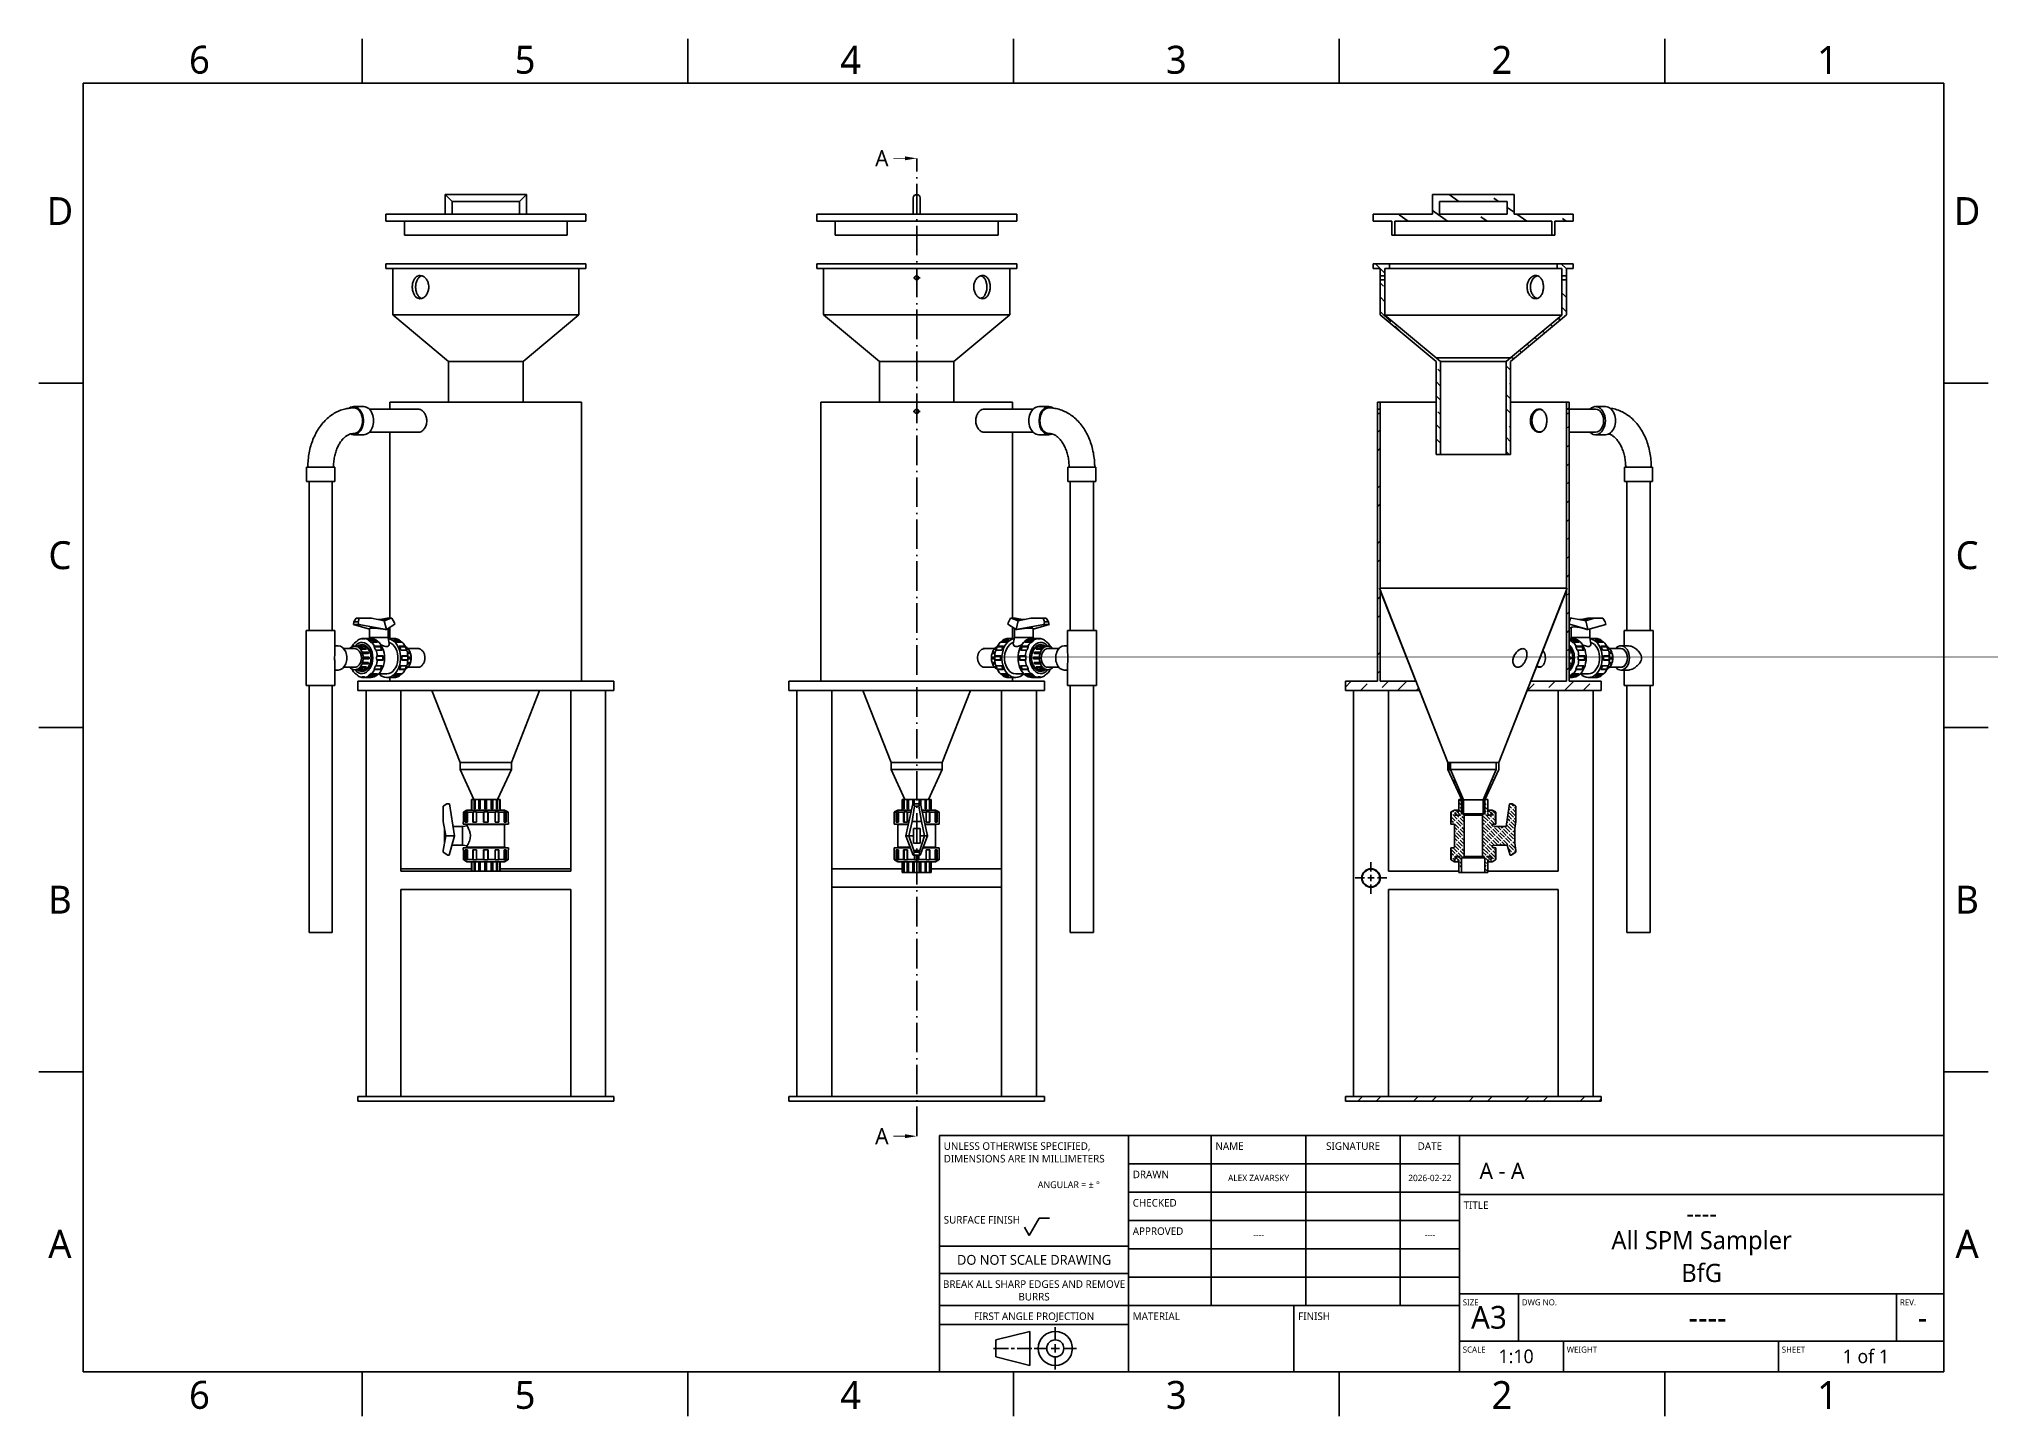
# Model space of a CAD drawing. Extents: x 1 to 420, y 0 to 296.
import ezdxf

# ---------------------------------------------------------------- set-up
doc = ezdxf.new("R2010")
doc.units = 0
doc.header["$LTSCALE"] = 12.7
doc.header["$MEASUREMENT"] = 0
doc.linetypes.add('CENTER', pattern=[0.787402, 0.492126, -0.098425, 0.098425, -0.098425])
doc.linetypes.add('ONS_DASHDOT', pattern=[0.71, 0.5, -0.1, 0.01, -0.1])
for name, color, linetype in [('ANNOTATION_TEXT', 7, 'CONTINUOUS'), ('BORDER_FRAME', 7, 'CONTINUOUS'), ('BORDER_ZONES', 7, 'CONTINUOUS'), ('CENTERMARKS', 7, 'CONTINUOUS'), ('SECTION_CUTTING_LINE', 7, 'ONS_DASHDOT'), ('TITLE_BLOCK', 7, 'CONTINUOUS'), ('VIEW_HATCHES', 7, 'CONTINUOUS'), ('VISIBLE', 7, 'CONTINUOUS')]:
    doc.layers.add(name, color=color, linetype=linetype)
doc.styles.add('ONSHAPE-STANDARD', font='NotoSans-Regular.ttf')
doc.styles.add('ONSHAPE-STANDARD-FIELDS', font='')
doc.styles.add('ONSHAPE-STANDARD-VIEW-LABE', font='NotoSans-Regular.ttf', dxfattribs={"height": 3.5})
doc.styles.get('ONSHAPE-STANDARD-FIELDS').set_extended_font_data('Noto Sans')
pattern_1 = [(134.9998, (277.7716, 37.4988), (-1.536261, -1.536248), [5.21422, -1.303555])]
pattern_2 = [(90.0002, (277.7716, 37.4988), (-1.196642, -5e-06), [2.87194, -0.717985])]
pattern_3 = [(134.99975, (277.7716, 37.4988), (-0.390309, -0.3903057), [1.324747, -0.331187])]
pattern_4 = [(45, (277.7716, 37.4988), (-1.99304, 1.99304), [6.7646, -1.69115])]

msp = doc.modelspace()

# ---------------------------------------------------------------- texts
at = {"layer": 'ANNOTATION_TEXT', "color": 7, "insert": (314.92, 54.95), "char_height": 3.5, "attachment_point": 2, "style": 'ONSHAPE-STANDARD-VIEW-LABE'}
msp.add_mtext(' A - A ', dxfattribs=at)
at = {"layer": 'BORDER_ZONES', "char_height": 6, "attachment_point": 5, "style": 'ONSHAPE-STANDARD'}
for s, insert in [('6', (35.5, 292)), ('5', (105.5, 292)), ('4', (175.5, 292)), ('3', (245.5, 292)), ('2', (315.5, 292)), ('1', (385.5, 292)), ('D', (5.5, 259.5)), ('D', (415.5, 259.5)), ('C', (5.5, 185.5)), ('C', (415.5, 185.5)), ('B', (5.5, 111.5)), ('B', (415.5, 111.5)), ('A', (5.5, 37.5)), ('A', (415.5, 37.5)), ('6', (35.5, 5)), ('5', (105.5, 5)), ('4', (175.5, 5)), ('3', (245.5, 5)), ('2', (315.5, 5)), ('1', (385.5, 5))]:
    msp.add_mtext(s, dxfattribs=dict(at, insert=insert))
at = {"layer": 'SECTION_CUTTING_LINE', "color": 7, "char_height": 3.5, "width": 3.1209, "attachment_point": 1, "style": 'ONSHAPE-STANDARD'}
for insert in [(180.74, 272.59), (180.74, 62.4)]:
    msp.add_mtext('\\fNoto Sans|b0|i0|c0|p0;\\W1.0000000000;\\T1.0000000000;\\o\\lA', dxfattribs=dict(at, insert=insert))
at = {"layer": 'TITLE_BLOCK'}
for s, insert, char_height, width, attachment_point, style in [('UNLESS OTHERWISE SPECIFIED, DIMENSIONS ARE IN MILLIMETERS', (195.49, 59.34), 1.6256, 39.8272, 1, 'ONSHAPE-STANDARD'), ('NAME', (253.91, 59.34), 1.626, 19.9136, 1, 'ONSHAPE-STANDARD'), ('SIGNATURE', (283.5, 59.34), 1.626, 19.9136, 2, 'ONSHAPE-STANDARD'), ('DATE', (300.01, 59.34), 1.626, 12.446, 2, 'ONSHAPE-STANDARD'), ('^JANGULAR = ± °^J', (215.72, 53.39), 1.463, 19.9136, 1, 'ONSHAPE-STANDARD'), ('DRAWN', (236.13, 53.24), 1.626, 17.4244, 1, 'ONSHAPE-STANDARD'), ('ALEX ZAVARSKY', (263.18, 51.66), 1.3655, 20.32, 5, 'ONSHAPE-STANDARD-FIELDS'), ('2026-02-22', (300.01, 51.66), 1.366, 12.7, 5, 'ONSHAPE-STANDARD-FIELDS'), ('CHECKED', (236.13, 47.14), 1.626, 17.4244, 1, 'ONSHAPE-STANDARD'), ('TITLE', (307.25, 46.64), 1.626, 12.446, 1, 'ONSHAPE-STANDARD'), ('SURFACE FINISH', (195.49, 43.49), 1.6256, 19.9136, 1, 'ONSHAPE-STANDARD'), ('----', (358.43, 44.04), 3.901, 93.98, 5, 'ONSHAPE-STANDARD-FIELDS'), ('APPROVED', (236.13, 41.05), 1.626, 17.4244, 1, 'ONSHAPE-STANDARD'), ('----', (263.18, 39.46), 1.366, 20.32, 5, 'ONSHAPE-STANDARD-FIELDS'), ('----', (300.01, 39.46), 1.366, 12.7, 5, 'ONSHAPE-STANDARD-FIELDS'), ('All SPM Sampler', (358.43, 37.64), 3.9014, 93.98, 5, 'ONSHAPE-STANDARD-FIELDS'), ('DO NOT SCALE DRAWING', (214.92, 35.12), 2.1133, 39.8272, 2, 'ONSHAPE-STANDARD'), ('BREAK ALL SHARP EDGES AND REMOVE BURRS', (214.92, 29.67), 1.6256, 39.8272, 2, 'ONSHAPE-STANDARD'), ('BfG', (358.43, 31.23), 3.901, 93.98, 5, 'ONSHAPE-STANDARD-FIELDS'), ('SIZE', (307.08, 25.59), 1.3, 12.446, 1, 'ONSHAPE-STANDARD'), ('DWG NO.', (319.78, 25.59), 1.3, 79.6544, 1, 'ONSHAPE-STANDARD'), ('REV.', (401.06, 25.59), 1.3, 9.9568, 1, 'ONSHAPE-STANDARD'), ('FIRST ANGLE PROJECTION', (214.92, 22.76), 1.6256, 39.8272, 2, 'ONSHAPE-STANDARD'), ('MATERIAL', (236.13, 22.76), 1.626, 34.8488, 1, 'ONSHAPE-STANDARD'), ('FINISH', (271.69, 22.76), 1.626, 34.8488, 1, 'ONSHAPE-STANDARD'), ('A3', (312.71, 21.68), 4.877, 12.7, 5, 'ONSHAPE-STANDARD-FIELDS'), ('----', (359.7, 21.68), 4.877, 81.28, 5, 'ONSHAPE-STANDARD-FIELDS'), ('-', (405.93, 21.68), 4.88, 9.144, 5, 'ONSHAPE-STANDARD-FIELDS'), ('SCALE', (307.08, 15.43), 1.3, 21.905, 1, 'ONSHAPE-STANDARD'), ('1:10', (318.55, 13.3), 2.926, 20.32, 5, 'ONSHAPE-STANDARD-FIELDS'), ('WEIGHT', (329.43, 15.43), 1.3, 45.3034, 1, 'ONSHAPE-STANDARD'), ('SHEET', (375.66, 15.43), 1.3, 34.8488, 1, 'ONSHAPE-STANDARD'), ('1 of 1', (393.74, 13.3), 2.926, 33.528, 5, 'ONSHAPE-STANDARD-FIELDS')]:
    msp.add_mtext(s, dxfattribs=dict(at, insert=insert, char_height=char_height, width=width, attachment_point=attachment_point, style=style))

# ---------------------------------------------------------------- hatches: boundary and pattern name
at = {"layer": 'VIEW_HATCHES'}
h = msp.add_hatch(dxfattribs=at)
h.set_pattern_fill('ISO02W100', color=256, scale=39.005539, angle=99.9998, style=0, pattern_type=2)
h.set_pattern_definition([(144.9998, (277.7716, 37.499), (-2.7966, -3.99392), [11.70166, -2.92542])])
edge = h.paths.add_edge_path(flags=0)
edge.add_line((292.45, 257.34), (326.25, 257.34))
edge.add_line((326.25, 257.34), (326.25, 254.34))
edge.add_line((326.25, 254.34), (326.85, 254.34))
edge.add_line((326.85, 254.34), (326.85, 257.34))
edge.add_line((326.85, 257.34), (330.85, 257.34))
edge.add_line((330.85, 257.34), (330.85, 258.84))
edge.add_line((330.85, 258.84), (318.1, 258.84))
edge.add_line((318.1, 263.09), (318.1, 258.84))
edge.add_line((300.6, 263.09), (318.1, 263.09))
edge.add_line((300.6, 258.84), (300.6, 263.09))
edge.add_line((300.6, 258.84), (287.85, 258.84))
edge.add_line((287.85, 258.84), (287.85, 257.34))
edge.add_line((287.85, 257.34), (291.85, 257.34))
edge.add_line((291.85, 257.34), (291.85, 254.34))
edge.add_line((291.85, 254.34), (292.45, 254.34))
edge.add_line((292.45, 254.34), (292.45, 257.34))
edge = h.paths.add_edge_path(flags=0)
edge.add_line((316.6, 258.84), (302.1, 258.84))
edge.add_line((302.1, 261.59), (302.1, 258.84))
edge.add_line((316.6, 261.59), (302.1, 261.59))
edge.add_line((316.6, 258.84), (316.6, 261.59))
h = msp.add_hatch(dxfattribs=at)
h.set_pattern_fill('ISO02W100', color=256, scale=17.380736, angle=89.9998, style=0, pattern_type=2)
h.set_pattern_definition(pattern_1)
edge = h.paths.add_edge_path(flags=0)
edge.add_line((291.35, 248.17), (291.35, 247.17))
edge.add_line((287.85, 248.17), (291.35, 248.17))
edge.add_line((287.85, 247.17), (287.85, 248.17))
edge.add_line((289.35, 247.17), (287.85, 247.17))
edge.add_line((289.35, 245.6), (289.35, 247.17))
edge.add_line((290.35, 245.6), (289.35, 245.6))
edge.add_line((290.35, 245.6), (290.35, 247.17))
edge.add_line((291.35, 247.17), (290.35, 247.17))
h = msp.add_hatch(dxfattribs=at)
h.set_pattern_fill('ISO02W100', color=256, scale=17.380736, angle=89.9998, style=0, pattern_type=2)
h.set_pattern_definition(pattern_1)
edge = h.paths.add_edge_path(flags=0)
edge.add_line((328.35, 247.17), (328.35, 245.6))
edge.add_line((329.35, 245.6), (328.35, 245.6))
edge.add_line((329.35, 247.17), (329.35, 245.6))
edge.add_line((330.85, 247.17), (329.35, 247.17))
edge.add_line((330.85, 248.17), (330.85, 247.17))
edge.add_line((327.35, 248.17), (330.85, 248.17))
edge.add_line((327.35, 247.17), (327.35, 248.17))
edge.add_line((328.35, 247.17), (327.35, 247.17))
h = msp.add_hatch(dxfattribs=at)
h.set_pattern_fill('ISO02W100', color=256, scale=17.380736, angle=89.9998, style=0, pattern_type=2)
h.set_pattern_definition(pattern_1)
edge = h.paths.add_edge_path(flags=0)
edge.add_line((301.35, 207.17), (302.3, 207.17))
edge.add_line((302.3, 207.17), (302.3, 227.17))
edge.add_line((301.35, 227.95), (302.3, 227.17))
edge.add_line((301.35, 227.95), (290.35, 237.12))
edge.add_line((290.35, 237.12), (290.35, 244.75))
edge.add_line((289.35, 244.75), (290.35, 244.75))
edge.add_line((289.35, 237.17), (289.35, 244.75))
edge.add_line((301.35, 227.17), (289.35, 237.17))
edge.add_line((301.35, 207.17), (301.35, 227.17))
h = msp.add_hatch(dxfattribs=at)
h.set_pattern_fill('ISO02W100', color=256, scale=17.380736, angle=89.9998, style=0, pattern_type=2)
h.set_pattern_definition(pattern_1)
edge = h.paths.add_edge_path(flags=0)
edge.add_line((329.35, 237.17), (317.35, 227.17))
edge.add_line((329.35, 244.75), (329.35, 237.17))
edge.add_line((328.35, 244.75), (329.35, 244.75))
edge.add_line((328.35, 244.75), (328.35, 237.12))
edge.add_line((328.35, 237.12), (317.35, 227.95))
edge.add_line((316.4, 227.17), (317.35, 227.95))
edge.add_line((316.4, 227.17), (316.4, 207.17))
edge.add_line((316.4, 207.17), (317.35, 207.17))
edge.add_line((317.35, 227.17), (317.35, 207.17))
h = msp.add_hatch(dxfattribs=at)
h.set_pattern_fill('ISO02W100', color=256, scale=22.548686, style=0, pattern_type=2)
h.set_pattern_definition(pattern_4)
edge = h.paths.add_edge_path(flags=0)
edge.add_line((288.75, 218.45), (288.75, 216.9))
edge.add_line((289.35, 216.9), (288.75, 216.9))
edge.add_line((289.35, 218.45), (289.35, 216.9))
edge.add_line((288.75, 218.45), (289.35, 218.45))
h = msp.add_hatch(dxfattribs=at)
h.set_pattern_fill('ISO02W100', color=256, scale=22.548686, style=0, pattern_type=2)
h.set_pattern_definition(pattern_4)
edge = h.paths.add_edge_path(flags=0)
edge.add_line((329.35, 216.9), (329.35, 218.45))
edge.add_line((329.95, 216.9), (329.35, 216.9))
edge.add_line((329.95, 216.9), (329.95, 218.45))
edge.add_line((329.35, 218.45), (329.95, 218.45))
h = msp.add_hatch(dxfattribs=at)
h.set_pattern_fill('ISO02W100', color=256, scale=22.548686, style=0, pattern_type=2)
h.set_pattern_definition(pattern_4)
edge = h.paths.add_edge_path(flags=0)
edge.add_line((281.85, 156.45), (297.77, 156.45))
edge.add_line((297.77, 156.45), (303.85, 140.95))
edge.add_line((303.85, 140.95), (289.2, 178.45))
edge.add_line((289.2, 178.45), (289.35, 178.45))
edge.add_line((289.35, 216), (289.35, 178.45))
edge.add_line((288.75, 216), (289.35, 216))
edge.add_line((288.75, 216), (288.75, 158.45))
edge.add_line((281.85, 158.45), (288.75, 158.45))
edge.add_line((281.85, 156.45), (281.85, 158.45))
edge = h.paths.add_edge_path(flags=0)
edge.add_line((289.35, 177.94), (296.99, 158.45))
edge.add_line((289.35, 158.45), (296.99, 158.45))
edge.add_line((289.35, 177.94), (289.35, 158.45))
h = msp.add_hatch(dxfattribs=at)
h.set_pattern_fill('ISO02W100', color=256, scale=22.548686, style=0, pattern_type=2)
h.set_pattern_definition(pattern_4)
edge = h.paths.add_edge_path(flags=0)
edge.add_line((320.93, 156.45), (336.85, 156.45))
edge.add_line((336.85, 156.45), (336.85, 158.45))
edge.add_line((329.95, 158.45), (336.85, 158.45))
edge.add_line((329.95, 158.45), (329.95, 216))
edge.add_line((329.35, 216), (329.95, 216))
edge.add_line((329.35, 178.45), (329.35, 216))
edge.add_line((329.35, 178.45), (329.5, 178.45))
edge.add_line((329.5, 178.45), (314.85, 140.95))
edge.add_line((314.85, 140.95), (320.93, 156.45))
edge = h.paths.add_edge_path(flags=0)
edge.add_line((321.71, 158.45), (329.35, 158.45))
edge.add_line((321.71, 158.45), (329.35, 177.94))
edge.add_line((329.35, 158.45), (329.35, 177.94))
h = msp.add_hatch(dxfattribs=at)
h.set_pattern_fill('ISO02W100', color=256, scale=9.573138, angle=45.0002, style=0, pattern_type=2)
h.set_pattern_definition(pattern_2)
edge = h.paths.add_edge_path(flags=0)
edge.add_line((303.85, 139.45), (306.85, 132.95))
edge.add_line((306.85, 132.95), (306.85, 129.95))
edge.add_line((306.85, 129.95), (307.25, 129.95))
edge.add_line((307.25, 129.95), (307.25, 132.95))
edge.add_line((307.25, 132.95), (304.45, 139.45))
edge.add_line((304.45, 139.45), (304.45, 140.95))
edge.add_line((303.85, 140.95), (304.45, 140.95))
edge.add_line((303.85, 139.45), (303.85, 140.95))
h = msp.add_hatch(dxfattribs=at)
h.set_pattern_fill('ISO02W100', color=256, scale=9.573138, angle=45.0002, style=0, pattern_type=2)
h.set_pattern_definition(pattern_2)
edge = h.paths.add_edge_path(flags=0)
edge.add_line((314.25, 140.95), (314.85, 140.95))
edge.add_line((314.25, 140.95), (314.25, 139.45))
edge.add_line((314.25, 139.45), (311.45, 132.95))
edge.add_line((311.45, 132.95), (311.45, 129.95))
edge.add_line((311.45, 129.95), (311.85, 129.95))
edge.add_line((311.85, 129.95), (311.85, 132.95))
edge.add_line((311.85, 132.95), (314.85, 139.45))
edge.add_line((314.85, 140.95), (314.85, 139.45))
h = msp.add_hatch(dxfattribs=at)
h.set_pattern_fill('ISO02W100', color=256, scale=4.415824, angle=89.9998, style=0, pattern_type=2)
h.set_pattern_definition(pattern_3)
edge = h.paths.add_edge_path(flags=0)
edge.add_line((306.09, 119.65), (305.3, 119.65))
edge.add_line((306.09, 119.65), (306.09, 120.04))
edge.add_line((306.25, 120), (306.09, 120.04))
edge.add_arc((306.05, 120), 0.2, 0, 0.1083, ccw=False)
edge.add_line((306.25, 117.35), (306.25, 120))
edge.add_line((306.84, 117.35), (306.25, 117.35))
edge.add_line((306.84, 117.35), (306.84, 120.45))
edge.add_line((307.18, 120.45), (306.84, 120.45))
edge.add_line((307.18, 120.45), (307.28, 120.55))
edge.add_line((307.28, 120.55), (307.28, 120.75))
edge.add_line((307.35, 120.75), (307.28, 120.75))
edge.add_line((307.35, 120.75), (307.35, 129.65))
edge.add_line((307.28, 129.65), (307.35, 129.65))
edge.add_line((307.28, 129.65), (307.28, 129.85))
edge.add_line((307.28, 129.85), (307.18, 129.95))
edge.add_line((306.84, 129.95), (307.18, 129.95))
edge.add_line((306.84, 129.95), (306.84, 133.05))
edge.add_line((306.25, 133.05), (306.84, 133.05))
edge.add_line((306.25, 130.4), (306.25, 133.05))
edge.add_arc((306.05, 130.4), 0.2, 359.8917, 360, ccw=False)
edge.add_line((306.09, 130.36), (306.25, 130.4))
edge.add_line((306.09, 130.36), (306.09, 130.75))
edge.add_line((305.3, 130.75), (306.09, 130.75))
edge.add_line((304.61, 130.35), (305.3, 130.75))
edge.add_line((304.61, 130.35), (304.61, 128.18))
edge.add_line((304.5, 128.18), (304.61, 128.18))
edge.add_line((304.5, 127.75), (304.5, 128.18))
edge.add_line((305.13, 127.75), (304.5, 127.75))
edge.add_line((305.13, 127.65), (305.13, 127.75))
edge.add_line((305.31, 127.65), (305.13, 127.65))
edge.add_line((305.31, 122.75), (305.31, 127.65))
edge.add_line((305.13, 122.75), (305.31, 122.75))
edge.add_line((305.13, 122.65), (305.13, 122.75))
edge.add_line((304.5, 122.65), (305.13, 122.65))
edge.add_line((304.5, 122.22), (304.5, 122.65))
edge.add_line((304.61, 122.22), (304.5, 122.22))
edge.add_line((304.61, 122.22), (304.61, 120.05))
edge.add_line((305.3, 119.65), (304.61, 120.05))
edge = h.paths.add_edge_path(flags=0)
edge.add_line((306.42, 129.65), (306.42, 129.67))
edge.add_line((305.46, 129.65), (306.42, 129.65))
edge.add_line((305.46, 129.65), (305.46, 130.2))
edge.add_line((305.5, 130.2), (305.46, 130.2))
edge.add_line((305.5, 129.67), (305.5, 130.2))
edge.add_line((306.42, 129.67), (305.5, 129.67))
edge = h.paths.add_edge_path(flags=0)
edge.add_line((306.42, 120.72), (306.42, 120.75))
edge.add_line((305.5, 120.72), (306.42, 120.72))
edge.add_line((305.5, 120.2), (305.5, 120.72))
edge.add_line((305.46, 120.2), (305.5, 120.2))
edge.add_line((305.46, 120.2), (305.46, 120.75))
edge.add_line((306.42, 120.75), (305.46, 120.75))
h = msp.add_hatch(dxfattribs=at)
h.set_pattern_fill('ISO02W100', color=256, scale=4.415824, angle=89.9998, style=0, pattern_type=2)
h.set_pattern_definition(pattern_3)
edge = h.paths.add_edge_path(flags=0)
edge.add_line((312.45, 120), (312.45, 117.35))
edge.add_arc((312.65, 120), 0.2, 179.8917, 180, ccw=False)
edge.add_line((312.61, 120.04), (312.45, 120))
edge.add_line((312.61, 120.04), (312.61, 119.65))
edge.add_line((313.4, 119.65), (312.61, 119.65))
edge.add_line((314.09, 120.05), (313.4, 119.65))
edge.add_line((314.09, 120.05), (314.09, 122.22))
edge.add_line((314.2, 122.22), (314.09, 122.22))
edge.add_line((314.2, 122.65), (314.2, 122.22))
edge.add_line((313.57, 122.65), (314.2, 122.65))
edge.add_line((313.57, 122.75), (313.57, 122.65))
edge.add_line((313.38, 122.75), (313.57, 122.75))
edge.add_line((313.38, 123.03), (313.38, 122.75))
edge.add_line((314.37, 123.2), (313.38, 123.03))
edge.add_line((316.63, 123.2), (314.37, 123.2))
edge.add_line((317.24, 121.08), (316.63, 123.2))
edge.add_line((317.52, 121.08), (317.24, 121.08))
edge.add_line((318.52, 121.69), (317.52, 121.08))
edge.add_line((318.52, 122.08), (318.52, 121.69))
edge.add_line((318.52, 122.08), (318.24, 123.64))
edge.add_line((318.24, 126.76), (318.24, 123.64))
edge.add_line((318.24, 126.76), (318.52, 128.32))
edge.add_line((318.52, 131.58), (318.52, 128.32))
edge.add_line((317.7, 132.08), (318.52, 131.58))
edge.add_line((317.15, 132.08), (317.7, 132.08))
edge.add_line((316.38, 127.2), (317.15, 132.08))
edge.add_line((314.37, 127.2), (316.38, 127.2))
edge.add_line((313.38, 127.37), (314.37, 127.2))
edge.add_line((313.38, 127.65), (313.38, 127.37))
edge.add_line((313.57, 127.65), (313.38, 127.65))
edge.add_line((313.57, 127.75), (313.57, 127.65))
edge.add_line((314.2, 127.75), (313.57, 127.75))
edge.add_line((314.2, 128.18), (314.2, 127.75))
edge.add_line((314.09, 128.18), (314.2, 128.18))
edge.add_line((314.09, 128.18), (314.09, 130.35))
edge.add_line((313.4, 130.75), (314.09, 130.35))
edge.add_line((312.61, 130.75), (313.4, 130.75))
edge.add_line((312.61, 130.75), (312.61, 130.36))
edge.add_line((312.45, 130.4), (312.61, 130.36))
edge.add_arc((312.65, 130.4), 0.2, 180, 180.1083, ccw=False)
edge.add_line((312.45, 133.05), (312.45, 130.4))
edge.add_line((311.86, 133.05), (312.45, 133.05))
edge.add_line((311.86, 133.05), (311.86, 129.95))
edge.add_line((311.51, 129.95), (311.86, 129.95))
edge.add_line((311.51, 129.95), (311.41, 129.85))
edge.add_line((311.41, 129.85), (311.41, 129.65))
edge.add_line((311.35, 129.65), (311.41, 129.65))
edge.add_line((311.35, 129.65), (311.35, 120.75))
edge.add_line((311.41, 120.75), (311.35, 120.75))
edge.add_line((311.41, 120.75), (311.41, 120.55))
edge.add_line((311.41, 120.55), (311.51, 120.45))
edge.add_line((311.86, 120.45), (311.51, 120.45))
edge.add_line((311.86, 120.45), (311.86, 117.35))
edge.add_line((312.45, 117.35), (311.86, 117.35))
edge = h.paths.add_edge_path(flags=0)
edge.add_line((313.23, 120.75), (313.23, 120.2))
edge.add_line((313.19, 120.2), (313.23, 120.2))
edge.add_line((313.19, 120.72), (313.19, 120.2))
edge.add_line((312.27, 120.72), (313.19, 120.72))
edge.add_line((312.27, 120.75), (312.27, 120.72))
edge.add_line((313.23, 120.75), (312.27, 120.75))
edge = h.paths.add_edge_path(flags=0)
edge.add_line((313.19, 130.2), (313.19, 129.67))
edge.add_line((313.23, 130.2), (313.19, 130.2))
edge.add_line((313.23, 130.2), (313.23, 129.65))
edge.add_line((312.27, 129.65), (313.23, 129.65))
edge.add_line((312.27, 129.67), (312.27, 129.65))
edge.add_line((313.19, 129.67), (312.27, 129.67))
h = msp.add_hatch(dxfattribs=at)
h.set_pattern_fill('ISO02W100', color=256, scale=3.51982, angle=145, style=0, pattern_type=2)
h.set_pattern_definition([(190, (277.77157, 37.4988), (0.0764014, -0.4332933), [1.055946, -0.2639865])])
edge = h.paths.add_edge_path(flags=0)
edge.add_arc((287.35, 116.15), 2, 0, 360)
edge = h.paths.add_edge_path(flags=0)
edge.add_arc((287.35, 116.15), 1.9, 0, 360)
h = msp.add_hatch(dxfattribs=at)
h.set_pattern_fill('ISO02W100', color=256, scale=22.548686, style=0, pattern_type=2)
h.set_pattern_definition(pattern_4)
edge = h.paths.add_edge_path(flags=0)
edge.add_line((281.85, 68.15), (281.85, 69.15))
edge.add_line((281.85, 68.15), (336.85, 68.15))
edge.add_line((336.85, 68.15), (336.85, 69.15))
edge.add_line((281.85, 69.15), (336.85, 69.15))

# ---------------------------------------------------------------- linework, layer by layer
at = {"layer": 'BORDER_FRAME'}
for p, q in [((10.5, 10), (10.5, 287)), ((10.5, 287), (410.5, 287)), ((410.5, 287), (410.5, 10)), ((410.5, 10), (10.5, 10))]:
    msp.add_line(p, q, dxfattribs=at)
at = {"layer": 'BORDER_ZONES'}
for p, q in [((70.5, 287), (70.5, 296.5)), ((140.5, 287), (140.5, 296.5)), ((210.5, 287), (210.5, 296.5)), ((280.5, 287), (280.5, 296.5)), ((350.5, 287), (350.5, 296.5)), ((10.5, 222.5), (1, 222.5)), ((410.5, 222.5), (420, 222.5)), ((10.5, 148.5), (1, 148.5)), ((410.5, 148.5), (420, 148.5)), ((10.5, 74.5), (1, 74.5)), ((410.5, 74.5), (420, 74.5)), ((70.5, 10), (70.5, 0.5)), ((140.5, 10), (140.5, 0.5)), ((210.5, 10), (210.5, 0.5)), ((280.5, 10), (280.5, 0.5)), ((350.5, 10), (350.5, 0.5))]:
    msp.add_line(p, q, dxfattribs=at)
at = {"layer": 'CENTERMARKS', "linetype": 'CENTER'}
for p, q in [((189.4, 245.17), (188.97, 245.17)), ((189.69, 245.47), (189.69, 245.9)), ((189.69, 244.88), (189.69, 244.45)), ((189.99, 245.17), (190.42, 245.17)), ((189.38, 216.45), (188.93, 216.45)), ((189.69, 216.76), (189.69, 217.21)), ((189.69, 216.13), (189.69, 215.68)), ((190.01, 216.45), (190.46, 216.45)), ((287.35, 117.55), (287.35, 119.55)), ((285.95, 116.15), (283.95, 116.15)), ((287.35, 114.75), (287.35, 112.75)), ((288.75, 116.15), (290.75, 116.15))]:
    msp.add_line(p, q, dxfattribs=at)
at = {"layer": 'CENTERMARKS', "linetype": 'CONTINUOUS'}
for p, q in [((189.54, 245.17), (189.84, 245.17)), ((189.69, 245.02), (189.69, 245.32)), ((189.54, 216.45), (189.85, 216.45)), ((189.69, 216.29), (189.69, 216.61)), ((286.65, 116.15), (288.05, 116.15)), ((287.35, 115.45), (287.35, 116.85))]:
    msp.add_line(p, q, dxfattribs=at)
at = {"layer": 'SECTION_CUTTING_LINE', "color": 7}
msp.add_line((189.69, 60.65), (189.69, 270.84), dxfattribs=at)
for points in [[(187.19, 270.95), (184.69, 270.95), (187.19, 270.74), (184.69, 270.74)], [(189.69, 270.84), (187.19, 271.26), (187.19, 270.43)], [(187.19, 60.75), (184.69, 60.75), (187.19, 60.54), (184.69, 60.54)], [(189.69, 60.65), (187.19, 61.07), (187.19, 60.23)]]:
    msp.add_solid(points, dxfattribs=at)
at = {"layer": 'TITLE_BLOCK'}
for p, q in [((194.6, 10), (194.6, 60.8)), ((194.6, 60.8), (235.24, 60.8)), ((235.24, 10), (235.24, 60.8)), ((235.24, 60.8), (306.36, 60.8)), ((253.02, 24.22), (253.02, 60.8)), ((273.34, 24.22), (273.34, 60.8)), ((293.66, 24.22), (293.66, 60.8)), ((306.36, 10), (306.36, 60.8)), ((306.36, 60.8), (410.5, 60.8)), ((235.24, 54.7), (306.36, 54.7)), ((235.24, 48.61), (306.36, 48.61)), ((306.36, 48.1), (410.5, 48.1)), ((213.9, 39.33), (216.04, 43.03)), ((216.04, 43.03), (218.27, 43.03)), ((235.24, 42.51), (306.36, 42.51)), ((212.89, 41.09), (213.9, 39.33)), ((194.6, 37.03), (235.24, 37.03)), ((235.24, 36.42), (306.36, 36.42)), ((194.6, 31.13), (235.24, 31.13)), ((235.24, 30.32), (306.36, 30.32)), ((306.36, 26.76), (410.5, 26.76)), ((319.06, 16.6), (319.06, 26.76)), ((400.34, 16.6), (400.34, 26.76)), ((194.6, 24.22), (235.24, 24.22)), ((235.24, 24.22), (306.36, 24.22)), ((270.8, 10), (270.8, 24.22)), ((194.6, 20.16), (235.24, 20.16)), ((214.01, 18.7), (206.69, 16.87)), ((206.69, 16.87), (206.69, 13.21)), ((214.01, 11.38), (214.01, 18.7)), ((219.49, 16.87), (219.49, 19.61)), ((209.43, 15.04), (206.23, 15.04)), ((206.69, 13.21), (214.01, 11.38)), ((210.71, 15.04), (209.98, 15.04)), ((211.26, 15.04), (214.46, 15.04)), ((217.66, 15.04), (214.92, 15.04)), ((220.41, 15.04), (218.58, 15.04)), ((219.49, 15.95), (219.49, 14.12)), ((219.49, 13.21), (219.49, 10.47)), ((221.32, 15.04), (224.06, 15.04)), ((306.36, 16.6), (410.5, 16.6)), ((328.71, 10), (328.71, 16.6)), ((374.94, 10), (374.94, 16.6)), ((194.6, 10), (235.24, 10))]:
    msp.add_line(p, q, dxfattribs=at)
for radius in [3.66, 1.83]:
    msp.add_circle((219.49, 15.04), radius, dxfattribs=at)
at = {"layer": 'VISIBLE'}
for p, q in [((88.31, 263.09), (88.31, 258.84)), ((105.81, 263.09), (88.31, 263.09)), ((89.81, 261.59), (88.31, 263.09)), ((89.81, 258.84), (89.81, 261.59)), ((89.81, 261.59), (104.31, 261.59)), ((104.31, 261.59), (105.81, 263.09)), ((104.31, 261.59), (104.31, 258.84)), ((105.81, 258.84), (105.81, 263.09)), ((188.94, 262.34), (188.94, 258.84)), ((190.44, 258.84), (190.44, 262.34)), ((300.6, 258.84), (300.6, 263.09)), ((300.6, 263.09), (318.1, 263.09)), ((316.6, 261.59), (302.1, 261.59)), ((302.1, 261.59), (302.1, 258.84)), ((316.6, 258.84), (316.6, 261.59)), ((318.1, 263.09), (318.1, 258.84)), ((75.56, 258.84), (75.56, 257.34)), ((118.56, 258.84), (75.56, 258.84)), ((118.56, 257.34), (75.56, 257.34)), ((79.56, 257.34), (79.56, 254.34)), ((114.56, 254.34), (114.56, 257.34)), ((118.56, 257.34), (118.56, 258.84)), ((168.19, 258.84), (168.19, 257.34)), ((211.19, 258.84), (168.19, 258.84)), ((211.19, 257.34), (168.19, 257.34)), ((172.19, 257.34), (172.19, 254.34)), ((207.19, 254.34), (207.19, 257.34)), ((211.19, 257.34), (211.19, 258.84)), ((287.85, 258.84), (287.85, 257.34)), ((300.6, 258.84), (287.85, 258.84)), ((287.85, 257.34), (291.85, 257.34)), ((291.85, 257.34), (291.85, 254.34)), ((292.45, 254.34), (292.45, 257.34)), ((292.45, 257.34), (326.25, 257.34)), ((316.6, 258.84), (302.1, 258.84)), ((330.85, 258.84), (318.1, 258.84)), ((326.25, 257.34), (326.25, 254.34)), ((326.85, 257.34), (330.85, 257.34)), ((326.85, 254.34), (326.85, 257.34)), ((330.85, 257.34), (330.85, 258.84)), ((114.56, 254.34), (79.56, 254.34)), ((207.19, 254.34), (172.19, 254.34)), ((291.85, 254.34), (292.45, 254.34)), ((326.25, 254.34), (292.45, 254.34)), ((326.25, 254.34), (326.85, 254.34)), ((75.56, 248.17), (75.56, 247.17)), ((118.56, 248.17), (75.56, 248.17)), ((118.56, 247.17), (118.56, 248.17)), ((168.19, 248.17), (168.19, 247.17)), ((211.19, 248.17), (168.19, 248.17)), ((211.19, 247.17), (211.19, 248.17)), ((287.85, 248.17), (291.35, 248.17)), ((287.85, 247.17), (287.85, 248.17)), ((291.35, 248.17), (291.35, 247.17)), ((327.35, 248.17), (291.35, 248.17)), ((327.35, 248.17), (330.85, 248.17)), ((327.35, 247.17), (327.35, 248.17)), ((330.85, 248.17), (330.85, 247.17)), ((118.56, 247.17), (75.56, 247.17)), ((77.06, 247.17), (77.06, 245.6)), ((77.06, 244.75), (77.06, 237.17)), ((82.92, 245.67), (83.28, 245.62)), ((117.06, 245.59), (117.06, 247.17)), ((117.06, 244.75), (117.06, 244.75)), ((117.06, 237.17), (117.06, 244.75)), ((211.19, 247.17), (168.19, 247.17)), ((169.69, 247.17), (169.69, 237.17)), ((209.69, 237.17), (209.69, 247.17)), ((289.35, 247.17), (287.85, 247.17)), ((289.35, 245.6), (289.35, 247.17)), ((290.35, 245.6), (289.35, 245.6)), ((289.35, 237.17), (289.35, 244.75)), ((289.35, 244.75), (290.35, 244.75)), ((291.35, 247.17), (290.35, 247.17)), ((290.35, 245.6), (290.35, 247.17)), ((290.35, 237.12), (290.35, 244.75)), ((327.35, 247.17), (291.35, 247.17)), ((328.35, 247.17), (327.35, 247.17)), ((328.35, 247.17), (328.35, 245.6)), ((329.35, 245.6), (328.35, 245.6)), ((328.35, 244.75), (329.35, 244.75)), ((328.35, 244.75), (328.35, 237.12)), ((329.35, 247.17), (329.35, 245.6)), ((330.85, 247.17), (329.35, 247.17)), ((329.35, 244.75), (329.35, 237.17)), ((77.06, 237.17), (89.06, 227.17)), ((117.06, 237.17), (77.06, 237.17)), ((105.06, 227.17), (117.06, 237.17)), ((169.69, 237.17), (181.69, 227.17)), ((209.69, 237.17), (169.69, 237.17)), ((197.69, 227.17), (209.69, 237.17)), ((301.35, 227.17), (289.35, 237.17)), ((301.35, 227.95), (290.35, 237.12)), ((328.35, 237.12), (290.35, 237.12)), ((329.35, 237.17), (317.35, 227.17)), ((328.35, 237.12), (317.35, 227.95)), ((89.06, 227.17), (89.06, 218.45)), ((105.06, 227.17), (89.06, 227.17)), ((105.06, 218.45), (105.06, 227.17)), ((181.69, 227.17), (181.69, 218.45)), ((197.69, 227.17), (181.69, 227.17)), ((197.69, 218.45), (197.69, 227.17)), ((301.35, 227.95), (302.3, 227.17)), ((317.35, 227.95), (301.35, 227.95)), ((301.35, 207.17), (301.35, 227.17)), ((302.3, 207.17), (302.3, 227.17)), ((316.4, 227.17), (302.3, 227.17)), ((316.4, 227.17), (317.35, 227.95)), ((316.4, 227.17), (316.4, 207.17)), ((317.35, 227.17), (317.35, 207.17)), ((76.46, 218.45), (76.46, 216.95)), ((76.46, 218.45), (117.66, 218.45)), ((117.66, 216.89), (117.66, 218.45)), ((169.09, 218.45), (169.09, 158.45)), ((169.09, 218.45), (210.29, 218.45)), ((210.29, 216.95), (210.29, 218.45)), ((288.75, 218.45), (289.35, 218.45)), ((288.75, 218.45), (288.75, 216.9)), ((289.35, 218.45), (289.35, 216.9)), ((301.35, 218.45), (289.35, 218.45)), ((329.35, 218.45), (317.35, 218.45)), ((329.35, 218.45), (329.95, 218.45)), ((329.35, 216.9), (329.35, 218.45)), ((329.95, 216.9), (329.95, 218.45)), ((70.81, 217.47), (68.62, 217.47)), ((82.76, 216.95), (72.01, 216.95)), ((117.66, 158.45), (117.66, 216)), ((214.74, 216.95), (203.99, 216.95)), ((218.13, 217.47), (215.94, 217.47)), ((289.35, 216.9), (288.75, 216.9)), ((288.75, 216), (288.75, 158.45)), ((288.75, 216), (289.35, 216)), ((289.35, 216), (289.35, 178.45)), ((323.49, 216.95), (323.66, 216.94)), ((329.95, 216.9), (329.35, 216.9)), ((329.35, 216), (329.95, 216)), ((329.35, 178.45), (329.35, 216)), ((335.6, 216.95), (329.95, 216.95)), ((329.95, 158.45), (329.95, 216)), ((337.79, 217.47), (335.6, 217.47)), ((68.62, 211.42), (70.81, 211.42)), ((72.01, 211.95), (82.76, 211.95)), ((76.46, 211.95), (76.46, 172.01)), ((82.49, 211.95), (82.71, 211.97)), ((203.94, 211.99), (204.04, 211.97)), ((203.99, 211.95), (214.74, 211.95)), ((210.29, 172.01), (210.29, 211.95)), ((215.94, 211.42), (218.13, 211.42)), ((323.79, 211.99), (323.71, 211.97)), ((329.95, 211.95), (335.6, 211.95)), ((335.6, 211.42), (337.79, 211.42)), ((301.35, 207.17), (302.3, 207.17)), ((316.4, 207.17), (302.3, 207.17)), ((316.4, 207.17), (317.35, 207.17)), ((58.52, 204.45), (58.52, 201.35)), ((58.52, 204.45), (64.57, 204.45)), ((64.57, 201.35), (58.52, 201.35)), ((59.05, 201.35), (59.05, 169.35)), ((64.05, 169.35), (64.05, 201.35)), ((64.57, 201.35), (64.57, 204.45)), ((222.18, 204.45), (222.18, 201.35)), ((222.18, 204.45), (228.23, 204.45)), ((228.23, 201.35), (222.18, 201.35)), ((222.45, 204.57), (222.45, 204.45)), ((222.71, 201.35), (222.71, 169.35)), ((227.71, 169.35), (227.71, 201.35)), ((228.23, 201.35), (228.23, 204.45)), ((341.84, 204.45), (341.84, 201.35)), ((341.84, 204.45), (347.89, 204.45)), ((347.89, 201.35), (341.84, 201.35)), ((342.36, 201.35), (342.36, 169.35)), ((347.36, 169.35), (347.36, 201.35)), ((347.89, 201.35), (347.89, 204.45)), ((289.2, 178.45), (289.35, 178.45)), ((303.85, 140.95), (289.2, 178.45)), ((289.35, 178.45), (329.35, 178.45)), ((289.35, 177.94), (296.99, 158.45)), ((289.35, 177.94), (289.35, 158.45)), ((329.5, 178.45), (314.85, 140.95)), ((321.71, 158.45), (329.35, 177.94)), ((329.35, 178.45), (329.5, 178.45)), ((329.35, 158.45), (329.35, 177.94)), ((69.22, 172.01), (68.72, 171.18)), ((69.22, 172.01), (69.85, 172.01)), ((69.62, 171.18), (69.85, 172.01)), ((69.85, 172.01), (72.49, 172.01)), ((75.24, 171.45), (72.49, 172.01)), ((74.35, 171.73), (75.85, 172.01)), ((76.72, 172.01), (75.24, 171.45)), ((75.85, 172.01), (76.72, 172.01)), ((76.72, 172.01), (76.89, 172.01)), ((76.89, 172.01), (77.43, 171)), ((209.32, 171), (209.86, 172.01)), ((209.86, 172.01), (210.03, 172.01)), ((210.03, 172.01), (210.9, 172.01)), ((211.51, 171.45), (210.03, 172.01)), ((210.9, 172.01), (212.4, 171.73)), ((214.26, 172.01), (211.51, 171.45)), ((214.26, 172.01), (216.9, 172.01)), ((216.9, 172.01), (217.54, 172.01)), ((216.9, 172.01), (217.13, 171.18)), ((218.03, 171.18), (217.54, 172.01)), ((329.95, 171.04), (330.26, 172.01)), ((329.95, 172.01), (330.26, 172.01)), ((330.26, 172.01), (330.56, 172.01)), ((333.56, 171.45), (330.56, 172.01)), ((332.54, 171.73), (333.92, 172.01)), ((335.31, 172.01), (333.56, 171.45)), ((333.92, 172.01), (335.31, 172.01)), ((335.31, 172.01), (337.19, 172.01)), ((337.19, 172.01), (337.68, 171.18)), ((58.43, 169.35), (58.43, 157.55)), ((58.43, 169.35), (64.63, 169.35)), ((64.63, 164.8), (64.63, 169.35)), ((68.72, 171.18), (68.6, 170.63)), ((69.75, 170.63), (68.6, 170.63)), ((68.6, 170.63), (72.04, 169.64)), ((69.62, 171.18), (68.72, 171.18)), ((69.75, 170.63), (69.62, 171.18)), ((75.68, 169.54), (69.75, 170.63)), ((70.41, 167.62), (71.09, 167.62)), ((72.37, 167.62), (71.09, 167.62)), ((72.04, 167.85), (72.01, 167.65)), ((72.04, 169.76), (72.04, 167.85)), ((76.04, 167.85), (72.04, 167.85)), ((72.31, 167.65), (72.04, 167.65)), ((73.87, 171.73), (75.67, 171.73)), ((75.67, 171.73), (74.86, 171.53)), ((75.68, 169.54), (75.24, 171.45)), ((75.68, 169.54), (75.46, 169.54)), ((77.5, 170.72), (75.68, 169.54)), ((76.04, 167.85), (76.04, 169.77)), ((76.29, 166.45), (76.04, 167.85)), ((77.67, 167.62), (76.38, 167.62)), ((76.46, 170.04), (76.46, 167.62)), ((77.43, 171), (77.5, 170.72)), ((210.37, 167.62), (209.08, 167.62)), ((209.25, 170.72), (209.32, 171)), ((211.07, 169.54), (209.25, 170.72)), ((210.29, 167.62), (210.29, 170.04)), ((210.71, 167.85), (210.46, 166.45)), ((210.71, 169.77), (210.71, 167.85)), ((214.71, 167.85), (210.71, 167.85)), ((211.51, 171.45), (211.07, 169.54)), ((217, 170.63), (211.07, 169.54)), ((211.3, 169.54), (211.07, 169.54)), ((211.08, 171.73), (212.89, 171.73)), ((211.89, 171.53), (211.08, 171.73)), ((215.66, 167.62), (214.38, 167.62)), ((214.71, 167.65), (214.44, 167.65)), ((214.71, 169.64), (218.15, 170.63)), ((214.71, 167.85), (214.71, 169.76)), ((214.74, 167.65), (214.71, 167.85)), ((215.66, 167.62), (216.34, 167.62)), ((217.13, 171.18), (217, 170.63)), ((218.15, 170.63), (217, 170.63)), ((218.03, 171.18), (217.13, 171.18)), ((218.15, 170.63), (218.03, 171.18)), ((222.13, 169.35), (222.13, 164.8)), ((222.13, 169.35), (228.33, 169.35)), ((228.33, 157.55), (228.33, 169.35)), ((330, 170.72), (329.95, 170.95)), ((330, 170.72), (329.95, 170.72)), ((329.95, 170.04), (330.37, 169.77)), ((330.7, 167.62), (329.95, 167.62)), ((334, 169.54), (330, 170.72)), ((330.37, 167.85), (330.33, 167.65)), ((330.63, 167.65), (330.36, 167.65)), ((330.37, 169.94), (330.37, 167.85)), ((334.37, 167.85), (330.37, 167.85)), ((332.06, 171.73), (333.99, 171.73)), ((333.99, 171.73), (333.17, 171.52)), ((333.56, 171.45), (334, 169.54)), ((333.78, 169.54), (334, 169.54)), ((337.81, 170.63), (334, 169.54)), ((334.37, 167.85), (334.37, 169.64)), ((334.61, 166.45), (334.37, 167.85)), ((335.99, 167.62), (334.71, 167.62)), ((337.68, 171.18), (337.81, 170.63)), ((341.78, 169.35), (341.78, 166.05)), ((341.78, 169.35), (347.98, 169.35)), ((347.98, 157.55), (347.98, 169.35)), ((65.34, 166.05), (64.63, 166.05)), ((69.02, 165.45), (66.52, 165.45)), ((67.84, 165.5), (67.8, 165.45)), ((67.84, 165.54), (67.84, 165.5)), ((68.37, 165.9), (68.47, 165.9)), ((68.39, 165.87), (68.37, 165.9)), ((68.57, 165.93), (68.39, 165.87)), ((68.59, 165.97), (68.57, 165.93)), ((70.58, 166), (68.88, 166)), ((68.98, 166.82), (69.07, 166.82)), ((69.19, 165.93), (69.17, 165.97)), ((69.17, 165.97), (70.47, 165.97)), ((69.19, 165.93), (70.48, 165.93)), ((69.37, 165.87), (69.19, 165.93)), ((69.39, 165.9), (69.37, 165.87)), ((70.68, 165.9), (69.39, 165.9)), ((69.92, 165.54), (71.21, 165.54)), ((69.92, 165.5), (69.92, 165.54)), ((70.06, 165.33), (69.92, 165.5)), ((69.92, 165.5), (71.21, 165.5)), ((70.09, 165.34), (70.06, 165.33)), ((71.38, 165.34), (70.09, 165.34)), ((70.99, 167.53), (70.43, 167.53)), ((70.44, 164.66), (70.45, 164.69)), ((70.52, 164.42), (70.44, 164.66)), ((70.44, 164.66), (71.74, 164.66)), ((70.45, 164.69), (71.75, 164.69)), ((70.47, 165.97), (70.48, 165.93)), ((70.48, 165.93), (70.58, 165.9)), ((70.52, 164.42), (71.82, 164.42)), ((70.55, 164.41), (70.52, 164.42)), ((71.84, 164.41), (70.55, 164.41)), ((70.66, 163.58), (70.68, 163.61)), ((70.66, 163.58), (71.95, 163.58)), ((70.66, 163.32), (70.66, 163.58)), ((70.68, 163.61), (71.97, 163.61)), ((71.21, 165.54), (71.21, 165.5)), ((71.21, 165.5), (71.35, 165.34)), ((71.75, 164.69), (71.74, 164.66)), ((71.74, 164.66), (71.82, 164.42)), ((71.82, 164.42), (71.84, 164.41)), ((73.23, 167.18), (71.91, 167.18)), ((71.93, 167.3), (73.22, 167.3)), ((71.97, 163.61), (71.95, 163.58)), ((71.95, 163.58), (71.95, 163.32)), ((73.8, 166.82), (72.52, 166.82)), ((74.39, 165.84), (73.07, 165.84)), ((73.14, 165.95), (74.42, 165.95)), ((73.23, 167.18), (73.22, 167.3)), ((73.67, 166.82), (73.23, 167.18)), ((74.68, 165.14), (73.35, 165.14)), ((74.76, 165.12), (73.48, 165.12)), ((74.92, 163.85), (73.6, 163.85)), ((73.7, 163.93), (74.99, 163.93)), ((74.39, 165.84), (74.42, 165.95)), ((74.68, 165.14), (74.39, 165.84)), ((74.76, 165.12), (74.68, 165.14)), ((74.92, 163.85), (74.99, 163.93)), ((74.92, 163.05), (74.92, 163.85)), ((77.23, 167.3), (78.51, 167.3)), ((77.41, 167.18), (78.57, 167.18)), ((79.1, 166.82), (77.81, 166.82)), ((78.43, 165.95), (79.72, 165.95)), ((78.49, 165.84), (79.73, 165.84)), ((78.76, 165.14), (80.01, 165.14)), ((80.06, 165.12), (78.77, 165.12)), ((79, 163.93), (80.28, 163.93)), ((79, 163.85), (80.26, 163.85)), ((79.86, 165.54), (80.24, 165.54)), ((80.24, 165.5), (79.88, 165.5)), ((80.41, 165.34), (79.94, 165.34)), ((80.17, 164.69), (80.78, 164.69)), ((80.77, 164.66), (80.18, 164.66)), ((80.85, 164.42), (80.22, 164.42)), ((80.87, 164.41), (80.22, 164.41)), ((80.24, 165.54), (80.24, 165.5)), ((80.24, 165.5), (80.38, 165.34)), ((80.26, 163.61), (81, 163.61)), ((80.98, 163.58), (80.26, 163.58)), ((82.74, 165.45), (80.28, 165.45)), ((80.78, 164.69), (80.77, 164.66)), ((80.77, 164.66), (80.85, 164.42)), ((80.85, 164.42), (80.87, 164.41)), ((81, 163.61), (80.98, 163.58)), ((80.98, 163.58), (80.98, 163.32)), ((82.71, 165.43), (82.49, 165.45)), ((206.47, 165.45), (204.01, 165.45)), ((205.75, 163.61), (206.49, 163.61)), ((205.77, 163.58), (205.75, 163.61)), ((205.77, 163.32), (205.77, 163.58)), ((205.77, 163.58), (206.49, 163.58)), ((205.88, 164.41), (205.91, 164.42)), ((206.53, 164.41), (205.88, 164.41)), ((205.91, 164.42), (205.99, 164.66)), ((205.91, 164.42), (206.53, 164.42)), ((205.97, 164.69), (206.58, 164.69)), ((205.99, 164.66), (205.97, 164.69)), ((205.99, 164.66), (206.57, 164.66)), ((206.82, 165.34), (206.34, 165.34)), ((206.37, 165.34), (206.51, 165.5)), ((206.47, 163.93), (207.75, 163.93)), ((207.75, 163.85), (206.49, 163.85)), ((206.51, 165.5), (206.51, 165.54)), ((206.51, 165.54), (206.89, 165.54)), ((206.51, 165.5), (206.87, 165.5)), ((207.98, 165.12), (206.69, 165.12)), ((207.99, 165.14), (206.74, 165.14)), ((208.26, 165.84), (207.02, 165.84)), ((207.03, 165.95), (208.32, 165.95)), ((208.94, 166.82), (207.65, 166.82)), ((209.34, 167.18), (208.18, 167.18)), ((208.24, 167.3), (209.52, 167.3)), ((211.76, 163.93), (211.83, 163.85)), ((211.76, 163.93), (213.05, 163.93)), ((211.83, 163.85), (213.16, 163.85)), ((211.83, 163.85), (211.83, 163.05)), ((212.07, 165.14), (211.99, 165.12)), ((213.28, 165.12), (211.99, 165.12)), ((212.36, 165.84), (212.07, 165.14)), ((212.07, 165.14), (213.4, 165.14)), ((212.33, 165.95), (213.61, 165.95)), ((212.33, 165.95), (212.36, 165.84)), ((212.36, 165.84), (213.68, 165.84)), ((214.23, 166.82), (212.95, 166.82)), ((213.52, 167.18), (213.08, 166.82)), ((213.53, 167.3), (213.52, 167.18)), ((213.52, 167.18), (214.84, 167.18)), ((213.53, 167.3), (214.82, 167.3)), ((214.78, 163.61), (216.07, 163.61)), ((214.8, 163.58), (214.78, 163.61)), ((216.09, 163.58), (214.8, 163.58)), ((214.8, 163.32), (214.8, 163.58)), ((214.91, 164.41), (214.94, 164.42)), ((216.2, 164.41), (214.91, 164.41)), ((214.94, 164.42), (215.02, 164.66)), ((216.23, 164.42), (214.94, 164.42)), ((215, 164.69), (216.3, 164.69)), ((215.02, 164.66), (215, 164.69)), ((216.31, 164.66), (215.02, 164.66)), ((216.66, 165.34), (215.37, 165.34)), ((215.4, 165.34), (215.54, 165.5)), ((215.54, 165.54), (216.84, 165.54)), ((215.54, 165.5), (215.54, 165.54)), ((216.83, 165.5), (215.54, 165.5)), ((216.32, 167.53), (215.76, 167.53)), ((217.36, 165.9), (216.07, 165.9)), ((216.07, 163.61), (216.09, 163.58)), ((216.09, 163.58), (216.09, 163.32)), ((217.87, 166), (216.17, 166)), ((216.17, 165.9), (216.27, 165.93)), ((216.23, 164.42), (216.2, 164.41)), ((216.31, 164.66), (216.23, 164.42)), ((216.27, 165.93), (216.28, 165.97)), ((217.57, 165.93), (216.27, 165.93)), ((216.28, 165.97), (217.58, 165.97)), ((216.3, 164.69), (216.31, 164.66)), ((216.69, 165.33), (216.66, 165.34)), ((216.83, 165.5), (216.69, 165.33)), ((216.84, 165.54), (216.83, 165.5)), ((217.39, 165.87), (217.36, 165.9)), ((217.57, 165.93), (217.39, 165.87)), ((217.58, 165.97), (217.57, 165.93)), ((217.68, 166.82), (217.77, 166.82)), ((220.23, 165.45), (217.73, 165.45)), ((218.18, 165.93), (218.16, 165.97)), ((218.36, 165.87), (218.18, 165.93)), ((218.28, 165.9), (218.38, 165.9)), ((218.38, 165.9), (218.36, 165.87)), ((218.91, 165.5), (218.91, 165.54)), ((218.95, 165.45), (218.91, 165.5)), ((222.13, 166.05), (221.41, 166.05)), ((329.95, 164.69), (330.07, 164.69)), ((329.95, 164.66), (330.06, 164.66)), ((329.95, 164.42), (330.14, 164.42)), ((330.17, 164.41), (329.95, 164.41)), ((329.95, 163.61), (330.3, 163.61)), ((329.95, 163.58), (330.28, 163.58)), ((330.07, 164.69), (330.06, 164.66)), ((330.06, 164.66), (330.14, 164.42)), ((330.14, 164.42), (330.17, 164.41)), ((331.56, 167.18), (330.23, 167.18)), ((330.26, 167.3), (331.54, 167.3)), ((330.3, 163.61), (330.28, 163.58)), ((330.28, 163.58), (330.28, 163.32)), ((332.13, 166.82), (330.84, 166.82)), ((332.72, 165.84), (331.39, 165.84)), ((331.46, 165.95), (332.75, 165.95)), ((331.56, 167.18), (331.54, 167.3)), ((332, 166.82), (331.56, 167.18)), ((333, 165.14), (331.67, 165.14)), ((333.09, 165.12), (331.8, 165.12)), ((333.25, 163.85), (331.92, 163.85)), ((332.03, 163.93), (333.31, 163.93)), ((332.72, 165.84), (332.75, 165.95)), ((333, 165.14), (332.72, 165.84)), ((333.09, 165.12), (333, 165.14)), ((333.25, 163.85), (333.31, 163.93)), ((333.25, 163.05), (333.25, 163.85)), ((335.55, 167.3), (336.84, 167.3)), ((335.73, 167.18), (336.9, 167.18)), ((337.42, 166.82), (336.14, 166.82)), ((336.76, 165.95), (338.04, 165.95)), ((336.81, 165.84), (338.05, 165.84)), ((337.09, 165.14), (338.34, 165.14)), ((338.38, 165.12), (337.1, 165.12)), ((337.32, 163.93), (338.61, 163.93)), ((337.33, 163.85), (338.58, 163.85)), ((338.18, 165.54), (338.56, 165.54)), ((338.56, 165.5), (338.2, 165.5)), ((338.74, 165.34), (338.26, 165.34)), ((338.49, 164.69), (339.1, 164.69)), ((339.09, 164.66), (338.5, 164.66)), ((339.17, 164.42), (338.55, 164.42)), ((339.2, 164.41), (338.55, 164.41)), ((338.56, 165.54), (338.56, 165.5)), ((338.56, 165.5), (338.7, 165.34)), ((338.59, 163.61), (339.33, 163.61)), ((339.31, 163.58), (338.59, 163.58)), ((341.06, 165.45), (338.61, 165.45)), ((339.1, 164.69), (339.09, 164.66)), ((339.09, 164.66), (339.17, 164.42)), ((339.17, 164.42), (339.2, 164.41)), ((339.33, 163.61), (339.31, 163.58)), ((339.31, 163.58), (339.31, 163.32)), ((342.69, 166.05), (341.06, 166.05)), ((342.36, 164.27), (342.36, 164.24)), ((64.63, 157.55), (64.63, 162.1)), ((64.63, 160.85), (65.34, 160.85)), ((66.52, 161.45), (69.02, 161.45)), ((67.8, 161.45), (67.84, 161.4)), ((67.84, 161.4), (67.84, 161.36)), ((68.37, 161), (68.39, 161.03)), ((68.47, 161), (68.37, 161)), ((68.39, 161.03), (68.57, 160.97)), ((68.57, 160.97), (68.59, 160.93)), ((68.88, 160.9), (70.58, 160.9)), ((69.07, 160.07), (68.98, 160.07)), ((69.17, 160.93), (69.19, 160.97)), ((70.47, 160.93), (69.17, 160.93)), ((69.19, 160.97), (69.37, 161.03)), ((69.19, 160.97), (70.48, 160.97)), ((69.37, 161.03), (69.39, 161)), ((69.39, 161), (70.68, 161)), ((69.92, 161.4), (70.06, 161.56)), ((69.92, 161.36), (69.92, 161.4)), ((69.92, 161.4), (71.21, 161.4)), ((71.21, 161.36), (69.92, 161.36)), ((70.06, 161.56), (70.09, 161.56)), ((70.09, 161.56), (71.38, 161.56)), ((71.09, 159.28), (70.41, 159.28)), ((70.43, 159.37), (70.99, 159.37)), ((70.44, 162.24), (70.52, 162.48)), ((70.44, 162.24), (71.74, 162.24)), ((70.45, 162.2), (70.44, 162.24)), ((71.75, 162.2), (70.45, 162.2)), ((70.48, 160.97), (70.47, 160.93)), ((70.58, 161), (70.48, 160.97)), ((70.52, 162.48), (70.55, 162.49)), ((70.52, 162.48), (71.82, 162.48)), ((70.55, 162.49), (71.84, 162.49)), ((70.68, 163.29), (70.66, 163.32)), ((70.66, 163.32), (71.95, 163.32)), ((71.97, 163.29), (70.68, 163.29)), ((71.09, 159.28), (72.37, 159.28)), ((71.35, 161.56), (71.21, 161.4)), ((71.21, 161.4), (71.21, 161.36)), ((71.82, 162.48), (71.74, 162.24)), ((71.74, 162.24), (71.75, 162.2)), ((71.84, 162.49), (71.82, 162.48)), ((73.23, 159.72), (71.91, 159.72)), ((73.22, 159.6), (71.93, 159.6)), ((71.95, 163.32), (71.97, 163.29)), ((72.04, 159.25), (72.31, 159.25)), ((72.52, 160.07), (73.8, 160.07)), ((74.39, 161.06), (73.07, 161.06)), ((74.42, 160.95), (73.14, 160.95)), ((73.22, 159.6), (73.23, 159.72)), ((73.23, 159.72), (73.67, 160.07)), ((74.68, 161.76), (73.35, 161.76)), ((73.48, 161.78), (74.76, 161.78)), ((74.92, 163.05), (73.6, 163.05)), ((74.99, 162.97), (73.7, 162.97)), ((74.05, 160.05), (75.77, 160.05)), ((74.39, 161.06), (74.68, 161.76)), ((74.42, 160.95), (74.39, 161.06)), ((74.68, 161.76), (74.76, 161.78)), ((74.99, 162.97), (74.92, 163.05)), ((75.77, 159.25), (76.05, 159.25)), ((76.38, 159.28), (77.67, 159.28)), ((76.46, 159.28), (76.46, 158.45)), ((78.51, 159.6), (77.23, 159.6)), ((77.41, 159.72), (78.57, 159.72)), ((77.81, 160.07), (79.1, 160.07)), ((79.72, 160.95), (78.43, 160.95)), ((78.49, 161.06), (79.73, 161.06)), ((78.76, 161.76), (80.01, 161.76)), ((78.77, 161.78), (80.06, 161.78)), ((79, 163.05), (80.26, 163.05)), ((80.28, 162.97), (79, 162.97)), ((80.24, 161.36), (79.86, 161.36)), ((80.24, 161.4), (79.88, 161.4)), ((79.94, 161.56), (80.41, 161.56)), ((80.78, 162.2), (80.17, 162.2)), ((80.77, 162.24), (80.18, 162.24)), ((80.22, 162.49), (80.87, 162.49)), ((80.85, 162.48), (80.22, 162.48)), ((80.38, 161.56), (80.24, 161.4)), ((80.24, 161.4), (80.24, 161.36)), ((80.98, 163.32), (80.26, 163.32)), ((81, 163.29), (80.26, 163.29)), ((80.28, 161.45), (82.74, 161.45)), ((80.85, 162.48), (80.77, 162.24)), ((80.77, 162.24), (80.78, 162.2)), ((80.87, 162.49), (80.85, 162.48)), ((80.98, 163.32), (81, 163.29)), ((82.71, 161.47), (82.78, 161.49)), ((204.01, 161.48), (204.26, 161.45)), ((204.01, 161.45), (206.47, 161.45)), ((205.75, 163.29), (205.77, 163.32)), ((206.49, 163.29), (205.75, 163.29)), ((205.77, 163.32), (206.49, 163.32)), ((205.91, 162.48), (205.88, 162.49)), ((205.88, 162.49), (206.53, 162.49)), ((205.99, 162.24), (205.91, 162.48)), ((205.91, 162.48), (206.53, 162.48)), ((205.97, 162.2), (205.99, 162.24)), ((206.58, 162.2), (205.97, 162.2)), ((205.99, 162.24), (206.57, 162.24)), ((206.34, 161.56), (206.81, 161.56)), ((206.51, 161.4), (206.37, 161.56)), ((207.75, 162.97), (206.47, 162.97)), ((207.75, 163.05), (206.49, 163.05)), ((206.51, 161.36), (206.51, 161.4)), ((206.51, 161.4), (206.88, 161.4)), ((206.89, 161.36), (206.51, 161.36)), ((206.69, 161.78), (207.98, 161.78)), ((207.99, 161.76), (206.74, 161.76)), ((208.26, 161.06), (207.02, 161.06)), ((208.32, 160.95), (207.03, 160.95)), ((207.65, 160.07), (208.94, 160.07)), ((209.34, 159.72), (208.18, 159.72)), ((209.52, 159.6), (208.24, 159.6)), ((209.08, 159.28), (210.37, 159.28)), ((210.29, 158.45), (210.29, 159.28)), ((210.7, 159.25), (210.98, 159.25)), ((210.98, 160.05), (212.7, 160.05)), ((211.83, 163.05), (211.76, 162.97)), ((213.05, 162.97), (211.76, 162.97)), ((211.83, 163.05), (213.16, 163.05)), ((211.99, 161.78), (212.07, 161.76)), ((211.99, 161.78), (213.28, 161.78)), ((212.07, 161.76), (212.36, 161.06)), ((212.07, 161.76), (213.4, 161.76)), ((212.36, 161.06), (212.33, 160.95)), ((213.61, 160.95), (212.33, 160.95)), ((212.36, 161.06), (213.68, 161.06)), ((212.95, 160.07), (214.23, 160.07)), ((213.08, 160.07), (213.52, 159.72)), ((213.52, 159.72), (214.84, 159.72)), ((213.52, 159.72), (213.53, 159.6)), ((214.82, 159.6), (213.53, 159.6)), ((214.38, 159.28), (215.66, 159.28)), ((214.44, 159.25), (214.71, 159.25)), ((214.78, 163.29), (214.8, 163.32)), ((216.07, 163.29), (214.78, 163.29)), ((216.09, 163.32), (214.8, 163.32)), ((214.91, 162.49), (216.2, 162.49)), ((214.94, 162.48), (214.91, 162.49)), ((216.23, 162.48), (214.94, 162.48)), ((215.02, 162.24), (214.94, 162.48)), ((215, 162.2), (215.02, 162.24)), ((216.3, 162.2), (215, 162.2)), ((216.31, 162.24), (215.02, 162.24)), ((215.37, 161.56), (216.66, 161.56)), ((215.54, 161.4), (215.4, 161.56)), ((215.54, 161.36), (215.54, 161.4)), ((216.83, 161.4), (215.54, 161.4)), ((216.84, 161.36), (215.54, 161.36)), ((216.34, 159.28), (215.66, 159.28)), ((215.76, 159.37), (216.32, 159.37)), ((216.09, 163.32), (216.07, 163.29)), ((216.07, 161), (217.36, 161)), ((216.27, 160.97), (216.17, 161)), ((216.17, 160.9), (217.87, 160.9)), ((216.2, 162.49), (216.23, 162.48)), ((216.23, 162.48), (216.31, 162.24)), ((216.28, 160.93), (216.27, 160.97)), ((217.57, 160.97), (216.27, 160.97)), ((217.58, 160.93), (216.28, 160.93)), ((216.31, 162.24), (216.3, 162.2)), ((216.66, 161.56), (216.69, 161.56)), ((216.69, 161.56), (216.83, 161.4)), ((216.83, 161.4), (216.84, 161.36)), ((217.36, 161), (217.39, 161.03)), ((217.39, 161.03), (217.57, 160.97)), ((217.57, 160.97), (217.58, 160.93)), ((217.77, 160.07), (217.68, 160.07)), ((217.73, 161.45), (220.23, 161.45)), ((218.16, 160.93), (218.18, 160.97)), ((218.18, 160.97), (218.36, 161.03)), ((218.38, 161), (218.28, 161)), ((218.36, 161.03), (218.38, 161)), ((218.91, 161.4), (218.95, 161.45)), ((218.91, 161.36), (218.91, 161.4)), ((221.41, 160.85), (222.13, 160.85)), ((222.13, 162.09), (222.13, 157.55)), ((323.73, 161.48), (323.49, 161.45)), ((329.95, 163.32), (330.28, 163.32)), ((330.3, 163.29), (329.95, 163.29)), ((329.95, 162.49), (330.17, 162.49)), ((329.95, 162.48), (330.14, 162.48)), ((329.95, 162.24), (330.06, 162.24)), ((330.07, 162.2), (329.95, 162.2)), ((329.95, 159.28), (330.7, 159.28)), ((330.14, 162.48), (330.06, 162.24)), ((330.06, 162.24), (330.07, 162.2)), ((330.17, 162.49), (330.14, 162.48)), ((331.56, 159.72), (330.23, 159.72)), ((331.54, 159.6), (330.26, 159.6)), ((330.28, 163.32), (330.3, 163.29)), ((330.36, 159.25), (330.63, 159.25)), ((330.84, 160.07), (332.13, 160.07)), ((332.72, 161.06), (331.39, 161.06)), ((332.75, 160.95), (331.46, 160.95)), ((331.54, 159.6), (331.56, 159.72)), ((331.56, 159.72), (332, 160.07)), ((333, 161.76), (331.67, 161.76)), ((331.8, 161.78), (333.09, 161.78)), ((333.25, 163.05), (331.92, 163.05)), ((333.31, 162.97), (332.03, 162.97)), ((332.38, 160.05), (334.1, 160.05)), ((332.72, 161.06), (333, 161.76)), ((332.75, 160.95), (332.72, 161.06)), ((333, 161.76), (333.09, 161.78)), ((333.31, 162.97), (333.25, 163.05)), ((334.1, 159.25), (334.37, 159.25)), ((334.71, 159.28), (335.99, 159.28)), ((336.84, 159.6), (335.55, 159.6)), ((335.73, 159.72), (336.9, 159.72)), ((336.14, 160.07), (337.42, 160.07)), ((338.04, 160.95), (336.76, 160.95)), ((336.81, 161.06), (338.05, 161.06)), ((337.09, 161.76), (338.34, 161.76)), ((337.1, 161.78), (338.38, 161.78)), ((338.61, 162.97), (337.32, 162.97)), ((337.33, 163.05), (338.58, 163.05)), ((338.56, 161.36), (338.18, 161.36)), ((338.56, 161.4), (338.2, 161.4)), ((338.26, 161.56), (338.74, 161.56)), ((339.1, 162.2), (338.49, 162.2)), ((339.09, 162.24), (338.5, 162.24)), ((338.55, 162.49), (339.2, 162.49)), ((339.17, 162.48), (338.55, 162.48)), ((338.7, 161.56), (338.56, 161.4)), ((338.56, 161.4), (338.56, 161.36)), ((339.31, 163.32), (338.59, 163.32)), ((339.33, 163.29), (338.59, 163.29)), ((338.61, 161.45), (341.06, 161.45)), ((339.17, 162.48), (339.09, 162.24)), ((339.09, 162.24), (339.1, 162.2)), ((339.2, 162.49), (339.17, 162.48)), ((339.31, 163.32), (339.33, 163.29)), ((341.06, 160.85), (342.69, 160.85)), ((341.78, 160.85), (341.78, 157.55)), ((342.36, 162.66), (342.36, 162.63)), ((64.63, 157.55), (58.43, 157.55)), ((59.05, 157.55), (59.05, 104.45)), ((64.05, 104.45), (64.05, 157.55)), ((69.56, 158.45), (124.56, 158.45)), ((69.56, 158.45), (69.56, 156.45)), ((69.56, 156.45), (124.56, 156.45)), ((71.31, 156.45), (71.31, 69.15)), ((78.81, 117.65), (78.81, 156.45)), ((85.48, 156.45), (91.56, 140.95)), ((102.56, 140.95), (108.63, 156.45)), ((115.31, 156.45), (115.31, 117.65)), ((122.81, 69.15), (122.81, 156.45)), ((124.56, 158.45), (124.56, 156.45)), ((162.19, 158.45), (217.19, 158.45)), ((162.19, 158.45), (162.19, 156.45)), ((162.19, 156.45), (217.19, 156.45)), ((163.94, 156.45), (163.94, 69.15)), ((171.44, 69.15), (171.44, 156.45)), ((178.12, 156.45), (184.19, 140.95)), ((195.19, 140.95), (201.27, 156.45)), ((207.94, 156.45), (207.94, 69.15)), ((215.44, 69.15), (215.44, 156.45)), ((217.19, 158.45), (217.19, 156.45)), ((228.33, 157.55), (222.13, 157.55)), ((222.71, 157.55), (222.71, 104.45)), ((227.71, 104.45), (227.71, 157.55)), ((281.85, 158.45), (288.75, 158.45)), ((281.85, 156.45), (281.85, 158.45)), ((281.85, 156.45), (297.77, 156.45)), ((283.6, 156.45), (283.6, 69.15)), ((289.35, 158.45), (296.99, 158.45)), ((291.1, 117.65), (291.1, 156.45)), ((297.77, 156.45), (303.85, 140.95)), ((314.85, 140.95), (320.93, 156.45)), ((320.93, 156.45), (336.85, 156.45)), ((321.71, 158.45), (329.35, 158.45)), ((327.6, 156.45), (327.6, 117.65)), ((329.95, 158.45), (336.85, 158.45)), ((335.1, 69.15), (335.1, 156.45)), ((336.85, 156.45), (336.85, 158.45)), ((347.98, 157.55), (341.78, 157.55)), ((342.36, 157.55), (342.36, 104.45)), ((347.36, 104.45), (347.36, 157.55)), ((91.56, 140.95), (102.56, 140.95)), ((102.56, 140.95), (91.56, 140.95)), ((91.56, 140.95), (91.56, 139.45)), ((102.56, 139.45), (91.56, 139.45)), ((91.56, 139.45), (94.51, 133.05)), ((99.6, 133.05), (102.56, 139.45)), ((102.56, 139.45), (102.56, 140.95)), ((184.19, 140.95), (195.19, 140.95)), ((184.19, 140.95), (184.19, 139.45)), ((195.19, 140.95), (184.19, 140.95)), ((184.19, 139.45), (187.15, 133.05)), ((195.19, 139.45), (184.19, 139.45)), ((192.24, 133.05), (195.19, 139.45)), ((195.19, 139.45), (195.19, 140.95)), ((303.85, 140.95), (304.45, 140.95)), ((303.85, 139.45), (303.85, 140.95)), ((303.85, 139.45), (306.85, 132.95)), ((304.45, 139.45), (304.45, 140.95)), ((314.25, 140.95), (304.45, 140.95)), ((307.25, 132.95), (304.45, 139.45)), ((314.25, 139.45), (304.45, 139.45)), ((314.25, 139.45), (311.45, 132.95)), ((311.85, 132.95), (314.85, 139.45)), ((314.25, 140.95), (314.25, 139.45)), ((314.25, 140.95), (314.85, 140.95)), ((314.85, 140.95), (314.85, 139.45)), ((87.89, 131.58), (88.71, 132.08)), ((87.89, 128.32), (87.89, 131.58)), ((88.71, 132.08), (89.26, 132.08)), ((89.26, 132.08), (90.35, 125.2)), ((92.23, 130.29), (92.23, 128.18)), ((92.64, 130.29), (92.23, 130.29)), ((93.01, 130.75), (92.32, 130.35)), ((92.32, 130.35), (92.32, 130.34)), ((92.64, 128.18), (92.64, 130.29)), ((92.75, 128.18), (92.75, 130.34)), ((101.11, 130.75), (93.01, 130.75)), ((93.11, 130.29), (93.11, 128.18)), ((94.24, 130.29), (93.11, 130.29)), ((93.96, 133.05), (93.96, 130.75)), ((93.96, 133.05), (94, 133.05)), ((94, 133.05), (94.05, 133.05)), ((94, 131.01), (94, 133.05)), ((94.08, 131.01), (94, 131.01)), ((94.05, 133.05), (94.08, 133.05)), ((94.05, 133.05), (94.05, 131.01)), ((94.08, 133.05), (94.08, 131.01)), ((94.08, 133.05), (94.53, 133.05)), ((94.24, 128.18), (94.24, 130.29)), ((94.34, 128.18), (94.34, 130.34)), ((94.53, 133.05), (94.58, 133.05)), ((94.53, 131.01), (94.53, 133.05)), ((94.75, 131.01), (94.53, 131.01)), ((94.58, 133.05), (94.58, 131.01)), ((94.58, 133.05), (94.75, 133.05)), ((94.75, 133.05), (94.75, 131.01)), ((94.75, 133.05), (95.56, 133.05)), ((95.03, 128.18), (95.03, 130.34)), ((95.05, 130.29), (95.05, 128.18)), ((96.59, 130.29), (95.05, 130.29)), ((95.56, 133.05), (95.61, 133.05)), ((95.56, 131.01), (95.56, 133.05)), ((95.87, 131.01), (95.56, 131.01)), ((95.61, 133.05), (95.61, 131.01)), ((95.61, 133.05), (95.86, 133.05)), ((95.86, 133.05), (95.87, 133.05)), ((95.86, 133.05), (95.86, 131.01)), ((95.87, 133.05), (95.87, 131.01)), ((95.87, 133.05), (96.88, 133.05)), ((96.59, 128.18), (96.59, 130.29)), ((96.66, 128.18), (96.66, 130.34)), ((96.88, 133.05), (96.92, 133.05)), ((96.88, 131.01), (96.88, 133.05)), ((97.23, 131.01), (96.88, 131.01)), ((96.92, 133.05), (97.2, 133.05)), ((96.92, 133.05), (96.92, 131.01)), ((97.2, 133.05), (97.2, 131.01)), ((97.2, 133.05), (97.23, 133.05)), ((97.23, 133.05), (97.23, 131.01)), ((97.23, 133.05), (98.24, 133.05)), ((97.46, 128.18), (97.46, 130.34)), ((97.53, 130.29), (97.53, 128.18)), ((99.06, 130.29), (97.53, 130.29)), ((98.24, 133.05), (98.26, 133.05)), ((98.24, 131.01), (98.24, 133.05)), ((98.56, 131.01), (98.24, 131.01)), ((98.26, 133.05), (98.51, 133.05)), ((98.26, 133.05), (98.26, 131.01)), ((98.51, 133.05), (98.56, 133.05)), ((98.51, 133.05), (98.51, 131.01)), ((98.56, 133.05), (98.56, 131.01)), ((98.56, 133.05), (99.37, 133.05)), ((99.06, 128.18), (99.06, 130.29)), ((99.08, 128.18), (99.08, 130.34)), ((99.37, 133.05), (99.53, 133.05)), ((99.37, 131.01), (99.37, 133.05)), ((99.59, 131.01), (99.37, 131.01)), ((99.53, 133.05), (99.53, 131.01)), ((99.53, 133.05), (99.59, 133.05)), ((99.59, 133.05), (99.59, 131.01)), ((99.59, 133.05), (100.04, 133.05)), ((99.77, 128.18), (99.77, 130.34)), ((99.88, 130.29), (99.88, 128.18)), ((101, 130.29), (99.88, 130.29)), ((100.04, 133.05), (100.07, 133.05)), ((100.04, 131.01), (100.04, 133.05)), ((100.11, 131.01), (100.04, 131.01)), ((100.07, 133.05), (100.11, 133.05)), ((100.07, 133.05), (100.07, 131.01)), ((100.11, 133.05), (100.11, 131.01)), ((100.11, 133.05), (100.16, 133.05)), ((100.16, 130.75), (100.16, 133.05)), ((101, 128.18), (101, 130.29)), ((101.8, 130.35), (101.11, 130.75)), ((101.36, 128.18), (101.36, 130.34)), ((101.47, 130.29), (101.47, 128.18)), ((101.88, 130.29), (101.47, 130.29)), ((101.8, 130.34), (101.8, 130.35)), ((101.88, 128.18), (101.88, 130.29)), ((184.87, 130.29), (184.87, 128.18)), ((185.28, 130.29), (184.87, 130.29)), ((185.64, 130.75), (184.95, 130.35)), ((184.95, 130.35), (184.95, 130.34)), ((185.28, 128.18), (185.28, 130.29)), ((185.39, 128.18), (185.39, 130.34)), ((188.59, 130.75), (185.64, 130.75)), ((185.75, 130.29), (185.75, 128.18)), ((186.87, 130.29), (185.75, 130.29)), ((186.59, 131.01), (186.59, 130.75)), ((186.6, 131.01), (186.59, 131.01)), ((186.6, 133.05), (186.6, 131.01)), ((186.6, 133.05), (186.83, 133.05)), ((186.83, 133.05), (186.88, 133.05)), ((186.83, 131.01), (186.83, 133.05)), ((186.98, 131.01), (186.83, 131.01)), ((186.87, 128.18), (186.87, 130.29)), ((186.88, 133.05), (186.88, 131.01)), ((186.88, 133.05), (186.98, 133.05)), ((186.98, 133.05), (186.98, 131.01)), ((186.98, 133.05), (187.63, 133.05)), ((186.98, 128.18), (186.98, 130.34)), ((187.38, 125.2), (188.88, 132.08)), ((187.63, 131.01), (187.63, 133.05)), ((187.63, 133.05), (187.68, 133.05)), ((187.9, 131.01), (187.63, 131.01)), ((187.67, 128.18), (187.67, 130.34)), ((187.68, 133.05), (187.9, 133.05)), ((187.68, 133.05), (187.68, 131.01)), ((187.69, 130.29), (187.69, 128.18)), ((188.49, 130.29), (187.69, 130.29)), ((187.9, 133.05), (187.9, 133.05)), ((187.9, 133.05), (187.9, 131.01)), ((187.9, 133.05), (187.9, 131.01)), ((187.9, 133.05), (188.84, 133.05)), ((189.24, 131.58), (188.7, 128.32)), ((188.84, 133.05), (188.88, 133.05)), ((188.84, 131.88), (188.84, 133.05)), ((188.88, 133.05), (189.15, 133.05)), ((188.88, 133.05), (188.88, 132.07)), ((188.88, 132.08), (189.06, 132.08)), ((189.06, 132.08), (189.24, 131.58)), ((189.06, 132.08), (190.33, 132.08)), ((189.15, 133.05), (189.17, 133.05)), ((189.15, 133.05), (189.15, 132.08)), ((189.17, 133.05), (189.17, 132.08)), ((189.17, 133.05), (190.21, 133.05)), ((190.15, 131.58), (189.24, 131.58)), ((190.15, 131.58), (190.33, 132.08)), ((190.69, 128.32), (190.15, 131.58)), ((190.21, 133.05), (190.24, 133.05)), ((190.21, 132.08), (190.21, 133.05)), ((190.24, 133.05), (190.24, 132.08)), ((190.24, 133.05), (190.51, 133.05)), ((190.33, 132.08), (190.51, 132.08)), ((190.51, 133.05), (190.51, 132.07)), ((190.51, 133.05), (190.55, 133.05)), ((190.51, 132.08), (192.01, 125.2)), ((190.55, 133.05), (190.55, 131.88)), ((190.55, 133.05), (191.49, 133.05)), ((193.74, 130.75), (190.8, 130.75)), ((191.7, 130.29), (190.9, 130.29)), ((191.49, 133.05), (191.71, 133.05)), ((191.49, 133.05), (191.49, 133.05)), ((191.49, 133.05), (191.49, 131.01)), ((191.49, 131.01), (191.49, 133.05)), ((191.76, 131.01), (191.49, 131.01)), ((191.7, 128.18), (191.7, 130.29)), ((191.71, 133.05), (191.76, 133.05)), ((191.71, 133.05), (191.71, 131.01)), ((191.72, 128.18), (191.72, 130.34)), ((191.76, 133.05), (191.76, 131.01)), ((191.76, 133.05), (192.41, 133.05)), ((192.41, 133.05), (192.51, 133.05)), ((192.41, 131.01), (192.41, 133.05)), ((192.56, 131.01), (192.41, 131.01)), ((192.41, 128.18), (192.41, 130.34)), ((192.51, 133.05), (192.51, 131.01)), ((192.51, 133.05), (192.56, 133.05)), ((192.52, 130.29), (192.52, 128.18)), ((193.64, 130.29), (192.52, 130.29)), ((192.56, 133.05), (192.56, 131.01)), ((192.56, 133.05), (192.79, 133.05)), ((192.79, 131.01), (192.79, 133.05)), ((192.79, 130.75), (192.79, 131.01)), ((192.79, 131.01), (192.79, 131.01)), ((193.64, 128.18), (193.64, 130.29)), ((194.43, 130.35), (193.74, 130.75)), ((194, 128.18), (194, 130.34)), ((194.11, 130.29), (194.11, 128.18)), ((194.52, 130.29), (194.11, 130.29)), ((194.43, 130.34), (194.43, 130.35)), ((194.52, 128.18), (194.52, 130.29)), ((304.52, 128.18), (304.52, 130.29)), ((304.61, 130.35), (305.3, 130.75)), ((304.61, 130.35), (304.61, 128.18)), ((305.3, 130.75), (306.09, 130.75)), ((305.5, 130.2), (305.46, 130.2)), ((305.46, 129.65), (305.46, 130.2)), ((305.5, 129.67), (305.5, 130.2)), ((306.09, 130.36), (306.09, 130.75)), ((306.09, 130.75), (306.25, 130.75)), ((306.09, 130.36), (306.25, 130.4)), ((306.25, 130.4), (306.25, 133.05)), ((306.25, 133.05), (306.84, 133.05)), ((306.84, 129.95), (306.84, 133.05)), ((306.84, 129.95), (307.18, 129.95)), ((306.85, 132.95), (306.85, 129.95)), ((306.85, 129.95), (307.25, 129.95)), ((307.28, 129.85), (307.18, 129.95)), ((307.25, 129.95), (307.25, 132.95)), ((311.45, 132.95), (307.25, 132.95)), ((311.45, 129.95), (307.25, 129.95)), ((311.51, 129.95), (311.41, 129.85)), ((311.45, 132.95), (311.45, 129.95)), ((311.45, 129.95), (311.85, 129.95)), ((311.51, 129.95), (311.86, 129.95)), ((311.85, 129.95), (311.85, 132.95)), ((311.86, 133.05), (312.45, 133.05)), ((311.86, 133.05), (311.86, 129.95)), ((312.45, 133.05), (312.45, 130.4)), ((312.45, 130.75), (312.61, 130.75)), ((312.45, 130.4), (312.61, 130.36)), ((312.61, 130.75), (313.4, 130.75)), ((312.61, 130.75), (312.61, 130.36)), ((313.19, 130.2), (313.19, 129.67)), ((313.23, 130.2), (313.19, 130.2)), ((313.23, 130.2), (313.23, 129.65)), ((313.4, 130.75), (314.09, 130.35)), ((314.09, 128.18), (314.09, 130.35)), ((314.18, 130.29), (314.18, 128.18)), ((316.38, 127.2), (317.15, 132.08)), ((317.15, 132.08), (317.7, 132.08)), ((317.7, 132.08), (318.52, 131.58)), ((318.52, 131.58), (318.52, 128.32)), ((87.89, 128.32), (88.44, 125.2)), ((88.16, 123.64), (88.16, 126.76)), ((92.04, 127.2), (90.03, 127.2)), ((93.02, 127.37), (92.04, 127.2)), ((92.04, 127.2), (92.04, 123.2)), ((92.21, 128.18), (92.21, 127.75)), ((92.23, 128.18), (92.21, 128.18)), ((101.91, 127.75), (92.21, 127.75)), ((93.11, 128.18), (92.64, 128.18)), ((92.84, 127.75), (92.84, 127.65)), ((101.28, 127.65), (92.84, 127.65)), ((93.02, 127.65), (93.02, 127.37)), ((95.05, 128.18), (94.24, 128.18)), ((97.53, 128.18), (96.59, 128.18)), ((99.88, 128.18), (99.06, 128.18)), ((101.47, 128.18), (101, 128.18)), ((101.09, 122.75), (101.09, 127.65)), ((101.28, 127.65), (101.28, 127.75)), ((101.91, 128.18), (101.88, 128.18)), ((101.91, 127.75), (101.91, 128.18)), ((184.84, 128.18), (184.84, 127.75)), ((184.87, 128.18), (184.84, 128.18)), ((187.93, 127.75), (184.84, 127.75)), ((185.75, 128.18), (185.28, 128.18)), ((185.47, 127.75), (185.47, 127.65)), ((187.91, 127.65), (185.47, 127.65)), ((185.66, 127.65), (185.66, 122.75)), ((187.69, 128.18), (186.87, 128.18)), ((188, 125.2), (188.7, 128.32)), ((188.7, 128.32), (190.69, 128.32)), ((188.98, 126.76), (190.41, 126.76)), ((188.98, 126.76), (188.98, 123.64)), ((190.41, 123.64), (190.41, 126.76)), ((190.69, 128.32), (191.39, 125.2)), ((194.54, 127.75), (191.45, 127.75)), ((193.91, 127.65), (191.47, 127.65)), ((192.52, 128.18), (191.7, 128.18)), ((194.11, 128.18), (193.64, 128.18)), ((193.73, 122.75), (193.73, 127.65)), ((193.91, 127.65), (193.91, 127.75)), ((194.54, 128.18), (194.52, 128.18)), ((194.54, 127.75), (194.54, 128.18)), ((304.5, 128.18), (304.61, 128.18)), ((304.5, 127.75), (304.5, 128.18)), ((305.13, 127.75), (304.5, 127.75)), ((305.13, 127.65), (305.13, 127.75)), ((305.31, 127.65), (305.13, 127.65)), ((305.31, 122.75), (305.31, 127.65)), ((305.46, 129.65), (306.42, 129.65)), ((306.42, 129.67), (305.5, 129.67)), ((306.42, 129.65), (306.42, 129.67)), ((307.28, 129.65), (307.28, 129.85)), ((311.41, 129.85), (307.28, 129.85)), ((307.28, 129.65), (307.35, 129.65)), ((307.35, 120.75), (307.35, 129.65)), ((307.35, 129.65), (311.35, 129.65)), ((311.35, 129.65), (311.41, 129.65)), ((311.35, 129.65), (311.35, 120.75)), ((311.41, 129.85), (311.41, 129.65)), ((312.27, 129.67), (312.27, 129.65)), ((313.19, 129.67), (312.27, 129.67)), ((312.27, 129.65), (313.23, 129.65)), ((313.38, 127.65), (313.38, 127.37)), ((313.57, 127.65), (313.38, 127.65)), ((313.38, 127.37), (314.37, 127.2)), ((314.2, 127.75), (313.57, 127.75)), ((313.57, 127.75), (313.57, 127.65)), ((314.09, 128.18), (314.2, 128.18)), ((314.2, 128.18), (314.2, 127.75)), ((314.37, 127.2), (316.38, 127.2)), ((318.24, 126.76), (318.52, 128.32)), ((318.24, 126.76), (318.24, 123.64)), ((88.44, 125.2), (87.89, 122.08)), ((87.89, 121.69), (87.89, 122.08)), ((88.89, 121.08), (87.89, 121.69)), ((88.44, 125.2), (90.35, 125.2)), ((90.35, 125.2), (89.17, 121.08)), ((89.77, 123.2), (92.04, 123.2)), ((92.04, 123.2), (93.02, 123.03)), ((92.21, 122.65), (92.21, 122.22)), ((92.21, 122.65), (101.91, 122.65)), ((92.21, 122.22), (92.23, 122.22)), ((92.23, 122.22), (92.23, 120.11)), ((92.64, 120.11), (92.64, 122.22)), ((92.64, 122.22), (93.11, 122.22)), ((92.75, 122.22), (92.75, 120.06)), ((92.84, 122.75), (92.84, 122.65)), ((92.84, 122.75), (101.28, 122.75)), ((93.02, 123.03), (93.02, 122.75)), ((93.11, 122.22), (93.11, 120.11)), ((94.24, 120.11), (94.24, 122.22)), ((94.24, 122.22), (95.05, 122.22)), ((94.34, 122.22), (94.34, 120.06)), ((95.03, 122.22), (95.03, 120.06)), ((95.05, 122.22), (95.05, 120.11)), ((96.59, 120.11), (96.59, 122.22)), ((96.59, 122.22), (97.53, 122.22)), ((96.66, 122.22), (96.66, 120.06)), ((97.46, 122.22), (97.46, 120.06)), ((97.53, 122.22), (97.53, 120.11)), ((99.06, 120.11), (99.06, 122.22)), ((99.06, 122.22), (99.88, 122.22)), ((99.08, 122.22), (99.08, 120.06)), ((99.77, 122.22), (99.77, 120.06)), ((99.88, 122.22), (99.88, 120.11)), ((101, 120.11), (101, 122.22)), ((101, 122.22), (101.47, 122.22)), ((101.28, 122.65), (101.28, 122.75)), ((101.36, 122.22), (101.36, 120.06)), ((101.47, 122.22), (101.47, 120.11)), ((101.88, 120.11), (101.88, 122.22)), ((101.88, 122.22), (101.91, 122.22)), ((101.91, 122.22), (101.91, 122.65)), ((184.84, 122.65), (184.84, 122.22)), ((184.84, 122.65), (188.33, 122.65)), ((184.84, 122.22), (184.87, 122.22)), ((184.87, 122.22), (184.87, 120.11)), ((185.28, 120.11), (185.28, 122.22)), ((185.28, 122.22), (185.75, 122.22)), ((185.39, 122.22), (185.39, 120.06)), ((185.47, 122.75), (185.47, 122.65)), ((185.47, 122.75), (188.3, 122.75)), ((185.75, 122.22), (185.75, 120.11)), ((186.87, 120.11), (186.87, 122.22)), ((186.87, 122.22), (187.69, 122.22)), ((186.98, 122.22), (186.98, 120.06)), ((187.38, 125.2), (188, 125.2)), ((188.92, 121.08), (187.38, 125.2)), ((187.67, 122.22), (187.67, 120.06)), ((187.69, 122.22), (187.69, 120.11)), ((189.06, 122.08), (188, 125.2)), ((188, 125.2), (188.98, 125.2)), ((190.41, 123.64), (188.98, 123.64)), ((189.17, 121.69), (189.01, 121.08)), ((190.33, 122.08), (189.06, 122.08)), ((189.06, 122.08), (189.17, 121.69)), ((189.17, 121.69), (190.22, 121.69)), ((190.22, 121.69), (190.33, 122.08)), ((190.37, 121.08), (190.22, 121.69)), ((191.39, 125.2), (190.33, 122.08)), ((190.41, 125.2), (191.39, 125.2)), ((192.01, 125.2), (190.47, 121.08)), ((191.05, 122.65), (194.54, 122.65)), ((191.09, 122.75), (193.91, 122.75)), ((191.39, 125.2), (192.01, 125.2)), ((191.7, 120.11), (191.7, 122.22)), ((191.7, 122.22), (192.52, 122.22)), ((191.72, 122.22), (191.72, 120.06)), ((192.41, 122.22), (192.41, 120.06)), ((192.52, 122.22), (192.52, 120.11)), ((193.64, 120.11), (193.64, 122.22)), ((193.64, 122.22), (194.11, 122.22)), ((193.91, 122.65), (193.91, 122.75)), ((194, 122.22), (194, 120.06)), ((194.11, 122.22), (194.11, 120.11)), ((194.52, 120.11), (194.52, 122.22)), ((194.52, 122.22), (194.54, 122.22)), ((194.54, 122.22), (194.54, 122.65)), ((304.5, 122.22), (304.5, 122.65)), ((304.5, 122.65), (305.13, 122.65)), ((304.61, 122.22), (304.5, 122.22)), ((304.52, 120.11), (304.52, 122.22)), ((304.61, 122.22), (304.61, 120.05)), ((305.13, 122.75), (305.31, 122.75)), ((305.13, 122.65), (305.13, 122.75)), ((314.37, 123.2), (313.38, 123.03)), ((313.38, 123.03), (313.38, 122.75)), ((313.38, 122.75), (313.57, 122.75)), ((313.57, 122.75), (313.57, 122.65)), ((313.57, 122.65), (314.2, 122.65)), ((314.09, 120.05), (314.09, 122.22)), ((314.2, 122.22), (314.09, 122.22)), ((314.18, 122.22), (314.18, 120.11)), ((314.2, 122.65), (314.2, 122.22)), ((316.63, 123.2), (314.37, 123.2)), ((317.24, 121.08), (316.63, 123.2)), ((318.52, 121.69), (317.52, 121.08)), ((318.52, 122.08), (318.24, 123.64)), ((318.52, 122.08), (318.52, 121.69)), ((93.96, 118.15), (78.81, 118.15)), ((115.31, 117.65), (78.81, 117.65)), ((89.17, 121.08), (88.89, 121.08)), ((92.23, 120.11), (92.64, 120.11)), ((92.32, 120.06), (92.32, 120.05)), ((92.32, 120.05), (93.01, 119.65)), ((93.01, 119.65), (101.11, 119.65)), ((93.11, 120.11), (94.24, 120.11)), ((93.96, 119.65), (93.96, 117.65)), ((94, 117.65), (94, 119.39)), ((94, 119.39), (94.08, 119.39)), ((94.05, 117.65), (94.05, 119.39)), ((94.08, 119.39), (94.08, 117.65)), ((94.53, 117.65), (94.53, 119.39)), ((94.53, 119.39), (94.75, 119.39)), ((94.58, 117.65), (94.58, 119.39)), ((94.75, 119.39), (94.75, 117.65)), ((95.05, 120.11), (96.59, 120.11)), ((95.56, 117.65), (95.56, 119.39)), ((95.56, 119.39), (95.87, 119.39)), ((95.61, 117.65), (95.61, 119.39)), ((95.86, 117.65), (95.86, 119.39)), ((95.87, 119.39), (95.87, 117.65)), ((96.88, 117.65), (96.88, 119.39)), ((96.88, 119.39), (97.23, 119.39)), ((96.92, 117.65), (96.92, 119.39)), ((97.2, 117.65), (97.2, 119.39)), ((97.23, 119.39), (97.23, 117.65)), ((97.53, 120.11), (99.06, 120.11)), ((98.24, 117.65), (98.24, 119.39)), ((98.24, 119.39), (98.56, 119.39)), ((98.26, 117.65), (98.26, 119.39)), ((98.51, 117.65), (98.51, 119.39)), ((98.56, 119.39), (98.56, 117.65)), ((99.37, 117.65), (99.37, 119.39)), ((99.37, 119.39), (99.59, 119.39)), ((99.53, 117.65), (99.53, 119.39)), ((99.59, 119.39), (99.59, 117.65)), ((99.88, 120.11), (101, 120.11)), ((100.04, 117.65), (100.04, 119.39)), ((100.04, 119.39), (100.11, 119.39)), ((100.07, 117.65), (100.07, 119.39)), ((100.11, 119.39), (100.11, 117.65)), ((100.16, 117.65), (100.16, 119.65)), ((115.31, 118.15), (100.16, 118.15)), ((101.11, 119.65), (101.8, 120.05)), ((101.47, 120.11), (101.88, 120.11)), ((101.8, 120.05), (101.8, 120.06)), ((186.6, 118.15), (171.44, 118.15)), ((184.87, 120.11), (185.28, 120.11)), ((184.95, 120.06), (184.95, 120.05)), ((184.95, 120.05), (185.64, 119.65)), ((185.64, 119.65), (193.74, 119.65)), ((185.75, 120.11), (186.87, 120.11)), ((186.59, 119.65), (186.59, 119.39)), ((186.59, 119.39), (186.6, 119.39)), ((186.6, 119.39), (186.6, 117.35)), ((186.83, 117.35), (186.6, 117.35)), ((186.83, 117.35), (186.83, 119.39)), ((186.83, 119.39), (186.98, 119.39)), ((186.88, 117.35), (186.83, 117.35)), ((186.88, 117.35), (186.88, 119.39)), ((186.98, 117.35), (186.88, 117.35)), ((186.98, 119.39), (186.98, 117.35)), ((187.63, 117.35), (186.98, 117.35)), ((187.63, 117.35), (187.63, 119.39)), ((187.63, 119.39), (187.9, 119.39)), ((187.68, 117.35), (187.63, 117.35)), ((187.68, 117.35), (187.68, 119.39)), ((187.9, 117.35), (187.68, 117.35)), ((187.69, 120.11), (189.22, 120.11)), ((187.9, 119.39), (187.9, 117.35)), ((187.9, 117.35), (187.9, 119.39)), ((187.9, 117.35), (187.9, 117.35)), ((188.84, 117.35), (187.9, 117.35)), ((188.84, 117.35), (188.84, 119.39)), ((188.84, 119.39), (189.17, 119.39)), ((188.88, 117.35), (188.84, 117.35)), ((188.88, 117.35), (188.88, 119.39)), ((189.15, 117.35), (188.88, 117.35)), ((189.01, 121.08), (188.92, 121.08)), ((190.37, 121.08), (189.01, 121.08)), ((189.15, 117.35), (189.15, 119.39)), ((189.17, 117.35), (189.15, 117.35)), ((189.17, 119.39), (189.17, 117.35)), ((190.21, 117.35), (189.17, 117.35)), ((189.22, 120.11), (189.22, 121.08)), ((189.29, 121.08), (189.29, 120.06)), ((190.09, 121.08), (190.09, 120.06)), ((190.17, 121.08), (190.17, 120.11)), ((190.17, 120.11), (191.7, 120.11)), ((190.21, 117.35), (190.21, 119.39)), ((190.21, 119.39), (190.55, 119.39)), ((190.24, 117.35), (190.21, 117.35)), ((190.24, 117.35), (190.24, 119.39)), ((190.51, 117.35), (190.24, 117.35)), ((190.47, 121.08), (190.37, 121.08)), ((190.51, 117.35), (190.51, 119.39)), ((190.55, 117.35), (190.51, 117.35)), ((190.55, 119.39), (190.55, 117.35)), ((191.49, 117.35), (190.55, 117.35)), ((191.49, 117.35), (191.49, 119.39)), ((191.49, 117.35), (191.49, 119.39)), ((191.49, 119.39), (191.76, 119.39)), ((191.49, 117.35), (191.49, 117.35)), ((191.71, 117.35), (191.49, 117.35)), ((191.71, 117.35), (191.71, 119.39)), ((191.76, 117.35), (191.71, 117.35)), ((191.76, 119.39), (191.76, 117.35)), ((192.41, 117.35), (191.76, 117.35)), ((192.41, 117.35), (192.41, 119.39)), ((192.41, 119.39), (192.56, 119.39)), ((192.51, 117.35), (192.41, 117.35)), ((192.51, 117.35), (192.51, 119.39)), ((192.56, 117.35), (192.51, 117.35)), ((192.52, 120.11), (193.64, 120.11)), ((192.56, 119.39), (192.56, 117.35)), ((192.79, 117.35), (192.56, 117.35)), ((192.79, 119.39), (192.79, 119.65)), ((192.79, 117.35), (192.79, 119.39)), ((192.79, 119.39), (192.79, 119.39)), ((207.94, 118.15), (192.79, 118.15)), ((193.74, 119.65), (194.43, 120.05)), ((194.11, 120.11), (194.52, 120.11)), ((194.43, 120.05), (194.43, 120.06)), ((306.25, 117.65), (291.1, 117.65)), ((305.3, 119.65), (304.61, 120.05)), ((306.09, 119.65), (305.3, 119.65)), ((306.42, 120.75), (305.46, 120.75)), ((305.46, 120.2), (305.46, 120.75)), ((305.46, 120.2), (305.5, 120.2)), ((305.5, 120.72), (306.42, 120.72)), ((305.5, 120.2), (305.5, 120.72)), ((306.25, 120), (306.09, 120.04)), ((306.09, 119.65), (306.09, 120.04)), ((306.25, 119.65), (306.09, 119.65)), ((306.25, 117.35), (306.25, 120)), ((306.84, 117.35), (306.25, 117.35)), ((306.42, 120.72), (306.42, 120.75)), ((306.84, 117.35), (306.84, 120.45)), ((307.18, 120.45), (306.84, 120.45)), ((306.84, 117.35), (311.86, 117.35)), ((307.18, 120.45), (307.28, 120.55)), ((311.51, 120.45), (307.18, 120.45)), ((307.28, 120.55), (307.28, 120.75)), ((307.35, 120.75), (307.28, 120.75)), ((307.28, 120.55), (311.41, 120.55)), ((311.35, 120.75), (307.35, 120.75)), ((311.41, 120.75), (311.35, 120.75)), ((311.41, 120.75), (311.41, 120.55)), ((311.41, 120.55), (311.51, 120.45)), ((311.86, 120.45), (311.51, 120.45)), ((311.86, 120.45), (311.86, 117.35)), ((312.45, 117.35), (311.86, 117.35)), ((312.27, 120.75), (312.27, 120.72)), ((313.23, 120.75), (312.27, 120.75)), ((312.27, 120.72), (313.19, 120.72)), ((312.61, 120.04), (312.45, 120)), ((312.45, 120), (312.45, 117.35)), ((312.61, 119.65), (312.45, 119.65)), ((327.6, 117.65), (312.45, 117.65)), ((312.61, 120.04), (312.61, 119.65)), ((313.4, 119.65), (312.61, 119.65)), ((313.19, 120.72), (313.19, 120.2)), ((313.19, 120.2), (313.23, 120.2)), ((313.23, 120.75), (313.23, 120.2)), ((314.09, 120.05), (313.4, 119.65)), ((317.52, 121.08), (317.24, 121.08)), ((78.81, 69.15), (78.81, 113.65)), ((78.81, 113.65), (115.31, 113.65)), ((115.31, 113.65), (115.31, 69.15)), ((171.44, 114.15), (207.94, 114.15)), ((291.1, 69.15), (291.1, 113.65)), ((291.1, 113.65), (327.6, 113.65)), ((327.6, 113.65), (327.6, 69.15)), ((59.05, 104.45), (64.05, 104.45)), ((222.71, 104.45), (227.71, 104.45)), ((342.36, 104.45), (347.36, 104.45)), ((69.56, 69.15), (124.56, 69.15)), ((69.56, 69.15), (69.56, 68.15)), ((69.56, 68.15), (124.56, 68.15)), ((124.56, 69.15), (124.56, 68.15)), ((162.19, 69.15), (162.19, 68.15)), ((162.19, 69.15), (217.19, 69.15)), ((162.19, 68.15), (217.19, 68.15)), ((217.19, 69.15), (217.19, 68.15)), ((281.85, 69.15), (336.85, 69.15)), ((281.85, 68.15), (281.85, 69.15)), ((281.85, 68.15), (336.85, 68.15)), ((336.85, 68.15), (336.85, 69.15))]:
    msp.add_line(p, q, dxfattribs=at)
for centre, radius in [((189.69, 245.17), 0.425), ((189.69, 216.45), 0.45), ((287.35, 116.15), 2), ((287.35, 116.15), 1.9)]:
    msp.add_circle(centre, radius, dxfattribs=at)
for centre, radius, start, end in [((189.69, 262.34), 0.75, 0, 180), ((57.06, 245.17), 20, 358.7825, 1.2175), ((137.05, 245.17), 20, 178.7825, 181.1993), ((203.84, 244.38), 1.29, 90.0054, 106.1935), ((269.35, 245.17), 20, 358.7825, 1.2175), ((271.35, 245.17), 19, 358.7184, 1.2816), ((322.78, 244.44), 1.23, 73.3753, 89.9955), ((347.35, 245.17), 19, 178.7185, 181.2813), ((349.35, 245.17), 20, 178.7825, 181.2175), ((203.84, 241.99), 1.32, 255.7405, 269.7913), ((322.79, 241.9), 1.22, 270.0139, 284.7668), ((68.62, 209.43), 7.78, 90.0062, 96.9474), ((138.26, 216.45), 20.6, 178.7963, 180.9127), ((204.26, 215.64), 1.31, 90.1803, 102.1303), ((218.13, 209.44), 7.77, 83.3045, 89.9978), ((268.15, 216.45), 20.6, 358.7485, 1.2516), ((269.35, 216.45), 20, 358.7108, 1.2892), ((323.45, 215.6), 1.36, 51.713, 76.691), ((349.35, 216.45), 20, 178.711, 181.2891), ((350.55, 216.45), 20.6, 178.7485, 181.2516), ((218.13, 209.39), 2.31, 75.2328, 89.9288), ((323.46, 213.26), 1.31, 284.2774, 305.1163), ((204.26, 164.41), 1.04, 90.1745, 102.9749), ((82.49, 162.47), 1.02, 270.0101, 282.3114), ((82.4, 162.77), 1.33, 286.736, 316.4919), ((204.34, 162.76), 1.32, 223.3927, 255.227), ((323.47, 162.52), 1.07, 284.0045, 305.5275), ((306.05, 130.4), 0.2, 359.8917, 0), ((312.65, 130.4), 0.2, 180, 180.1083), ((189.41, 125.2), 2.02, 173.5364, 181.7011), ((189.97, 125.2), 2.02, 358.7309, 5.8428), ((306.05, 120), 0.2, 0, 0.1083), ((312.65, 120), 0.2, 179.8917, 180)]:
    msp.add_arc(centre, radius, start, end, dxfattribs=at)
for centre, major_axis, ratio, start_param, end_param in [((68.62, 214.45), (0, -3.02), 0.707107, 12.238616, 16.167792), ((218.13, 214.45), (0, 3.02), 0.707107, 12.121187, 15.992899), ((323.65, 214.45), (0, -2.4), 0.707107, 9.037161, 12.905808), ((323.65, 214.45), (0, -2.5), 0.707107, 9.424778, 12.566371), ((335.6, 214.45), (0, -3.02), 0.707107, 11.96834, 16.305993), ((74.04, 169.54), (-2, 0.23), 0.11059, 10.222716, 12.578911), ((75.77, 163.45), (0, -4.2), 0.707107, 11.943544, 15.604468), ((76.05, 163.45), (0, -4.2), 0.707107, 3.027581, 3.141593), ((77.33, 163.45), (0, -4.2), 0.707107, 2.732005, 3.027581), ((210.98, 163.45), (0, 4.2), 0.707107, 0.103495, 3.764419), ((209.42, 163.45), (0, 4.2), 0.707107, 0.114012, 0.409587), ((210.7, 163.45), (0, 4.2), 0.707107, 0, 0.114012), ((212.71, 169.54), (2, 0.23), 0.11059, 12.55383, 14.910025), ((332.37, 169.54), (2, -0.42), 0.194438, 7.109603, 9.465797), ((334.1, 163.45), (0, -4.2), 0.707107, 11.943544, 15.604468), ((334.37, 163.45), (0, -4.2), 0.707107, 3.027581, 3.141593), ((335.66, 163.45), (0, -4.2), 0.707107, 2.732005, 3.027581), ((68.88, 163.45), (0, -2.55), 0.707107, 9.710467, 10.036687), ((68.88, 163.45), (0, -2.55), 0.707107, 9.261668, 9.587888), ((68.88, 163.45), (0, -2.01), 0.707107, 12.466578, 15.807756), ((68.88, 163.45), (0, -2.55), 0.707107, 2.529684, 2.855904), ((70.65, 163.45), (0, -2.87), 0.707107, 9.485941, 9.901505), ((68.88, 163.45), (0, -2.55), 0.707107, 2.080885, 2.407105), ((70.59, 163.45), (0, -2.55), 0.707107, 12.525134, 15.729361), ((68.88, 163.45), (0, -2.55), 0.707107, 1.632086, 1.958306), ((70.58, 163.45), (0, -2.55), 0.707107, 0, 3.141593), ((76.05, 163.45), (0, -4.2), 0.707107, 2.503982, 2.732005), ((76.05, 163.45), (0, -4.2), 0.707107, 1.980384, 2.208407), ((76.05, 163.45), (0, -4.2), 0.707107, 1.456785, 1.684808), ((77.33, 163.45), (0, -4.2), 0.707107, 2.208407, 2.503982), ((77.33, 163.45), (0, -4.2), 0.707107, 1.684808, 1.980384), ((209.42, 163.45), (0, 4.2), 0.707107, 1.161209, 1.456785), ((209.42, 163.45), (0, 4.2), 0.707107, 0.63761, 0.933186), ((210.7, 163.45), (0, 4.2), 0.707107, 1.456785, 1.684808), ((210.7, 163.45), (0, 4.2), 0.707107, 0.933186, 1.161209), ((210.7, 163.45), (0, 4.2), 0.707107, 0.409587, 0.63761), ((216.16, 163.45), (0, 2.55), 0.707107, 12.544973, 15.7492), ((216.17, 163.45), (0, 2.55), 0.707107, 0, 3.141593), ((217.87, 163.45), (0, 2.55), 0.707107, 1.183287, 1.509507), ((216.1, 163.45), (0, 2.87), 0.707107, 12.089644, 12.505207), ((217.87, 163.45), (0, 2.55), 0.707107, 0.734488, 1.060708), ((217.87, 163.45), (0, 2.01), 0.707107, 12.466578, 15.807756), ((217.87, 163.45), (0, 2.55), 0.707107, 0.285689, 0.611909), ((217.87, 163.45), (0, 2.55), 0.707107, 12.403261, 12.729481), ((217.87, 163.45), (0, 2.55), 0.707107, 11.954462, 12.280682), ((328.91, 163.45), (0, -2.55), 0.707107, 0.613125, 2.528467), ((328.9, 163.45), (0, -2.55), 0.707107, 0.620629, 2.520964), ((334.37, 163.45), (0, -4.2), 0.707107, 2.503982, 2.732005), ((334.37, 163.45), (0, -4.2), 0.707107, 1.980384, 2.208407), ((334.37, 163.45), (0, -4.2), 0.707107, 1.456785, 1.684808), ((335.66, 163.45), (0, -4.2), 0.707107, 2.208407, 2.503982), ((335.66, 163.45), (0, -4.2), 0.707107, 1.684808, 1.980384), ((341.06, 163.45), (0, -2.6), 0.707107, 11.873211, 16.401123), ((341.06, 163.45), (0, -2), 0.707107, 0, 3.141593), ((68.88, 163.45), (0, -2.55), 0.707107, 11.954462, 12.280682), ((68.88, 163.45), (0, -2.55), 0.707107, 12.403261, 12.729481), ((68.88, 163.45), (0, -2.55), 0.707107, 0.285689, 0.611909), ((70.65, 163.45), (0, -2.87), 0.707107, 12.089644, 12.505207), ((68.88, 163.45), (0, -2.55), 0.707107, 0.734488, 1.060708), ((68.88, 163.45), (0, -2.55), 0.707107, 1.183287, 1.509507), ((76.05, 163.45), (0, -4.2), 0.707107, 0, 0.114012), ((76.05, 163.45), (0, -4.2), 0.707107, 0.409587, 0.63761), ((77.33, 163.45), (0, -4.2), 0.707107, 0.114012, 0.409587), ((76.05, 163.45), (0, -4.2), 0.707107, 0.933186, 1.161209), ((77.33, 163.45), (0, -4.2), 0.707107, 0.63761, 0.933186), ((77.33, 163.45), (0, -4.2), 0.707107, 1.161209, 1.456785), ((209.42, 163.45), (0, 4.2), 0.707107, 1.684808, 1.980384), ((209.42, 163.45), (0, 4.2), 0.707107, 2.208407, 2.503982), ((210.7, 163.45), (0, 4.2), 0.707107, 1.980384, 2.208407), ((209.42, 163.45), (0, 4.2), 0.707107, 2.732005, 3.027581), ((210.7, 163.45), (0, 4.2), 0.707107, 2.503982, 2.732005), ((210.7, 163.45), (0, 4.2), 0.707107, 3.027581, 3.141593), ((217.87, 163.45), (0, 2.55), 0.707107, 1.632086, 1.958306), ((216.1, 163.45), (0, 2.87), 0.707107, 9.485941, 9.901505), ((217.87, 163.45), (0, 2.55), 0.707107, 2.080885, 2.407105), ((217.87, 163.45), (0, 2.55), 0.707107, 2.529684, 2.855904), ((217.87, 163.45), (0, 2.55), 0.707107, 2.978483, 3.304703), ((217.87, 163.45), (0, 2.55), 0.707107, 9.710467, 10.036687), ((323.67, 163.45), (0, -1.9), 0.707107, 12.060952, 12.880684), ((334.37, 163.45), (0, -4.2), 0.707107, 0, 0.114012), ((334.37, 163.45), (0, -4.2), 0.707107, 0.409587, 0.63761), ((335.66, 163.45), (0, -4.2), 0.707107, 0.114012, 0.409587), ((334.37, 163.45), (0, -4.2), 0.707107, 0.933186, 1.161209), ((335.66, 163.45), (0, -4.2), 0.707107, 0.63761, 0.933186), ((335.66, 163.45), (0, -4.2), 0.707107, 1.161209, 1.456785)]:
    msp.add_ellipse(centre, major_axis=major_axis, ratio=ratio, start_param=start_param, end_param=end_param, dxfattribs=at)
at = {"layer": 'VISIBLE', "extrusion": (0, 0, -1)}
for centre, major_axis, start_param, end_param in [((68.62, 214.45), (0, 2.75), 0, 3.131829), ((70.81, 214.45), (0, 3.02), 0, 3.141593), ((215.94, 214.45), (0, -3.02), 0, 3.141593), ((218.13, 214.45), (0, -2.75), 0.000612, 3.141593), ((335.6, 214.45), (0, 2.5), 0, 3.141593), ((337.79, 214.45), (0, 3.02), 0, 3.141593), ((70.75, 163.45), (0, 4.2), 12.156783, 12.452359), ((70.75, 163.45), (0, 4.2), 0.114012, 0.409587), ((72.04, 163.45), (0, 4.2), 12.452359, 12.680382), ((72.31, 163.45), (0, 4.2), 0, 3.141593), ((214.44, 163.45), (0, -4.2), 0, 3.141593), ((214.71, 163.45), (0, -4.2), 9.310766, 9.53879), ((216, 163.45), (0, -4.2), 2.732005, 3.027581), ((216, 163.45), (0, -4.2), 9.53879, 9.834365), ((330.36, 163.45), (0, 4.2), 12.452359, 12.680382), ((330.63, 163.45), (0, 4.2), 0, 3.141593), ((65.34, 163.45), (0, 2.6), 0, 3.141593), ((70.75, 163.45), (0, 4.2), 11.633185, 11.92876), ((70.4, 163.45), (0, 3.34), 11.864243, 16.41009), ((70.4, 163.45), (0, 2.87), 12.089644, 16.18469), ((70.17, 163.45), (0, 2.55), 0.16311, 0.285689), ((70.17, 163.45), (0, 2.55), 0.611909, 0.734488), ((70.17, 163.45), (0, 2.55), 1.060708, 1.183287), ((70.17, 163.45), (0, 2.55), 1.509507, 1.632086), ((70.75, 163.45), (0, 4.2), 0.63761, 0.933186), ((72.04, 163.45), (0, 4.2), 0.409587, 0.63761), ((70.75, 163.45), (0, 4.2), 1.161209, 1.456785), ((72.04, 163.45), (0, 4.2), 0.933186, 1.161209), ((72.04, 163.45), (0, 4.2), 1.456785, 1.684808), ((75.77, 163.45), (0, 3.4), 0.190292, 3.141593), ((79.2, 163.45), (0, 2.55), 0.285689, 0.611909), ((79.2, 163.45), (0, 2.55), 0.734488, 1.060708), ((79.2, 163.45), (0, 2.55), 1.183287, 1.509507), ((207.55, 163.45), (0, -2.55), 1.632086, 1.958306), ((207.55, 163.45), (0, -2.55), 2.080885, 2.407105), ((207.55, 163.45), (0, -2.55), 2.529684, 2.855904), ((210.98, 163.45), (0, -3.4), 0, 2.951301), ((214.71, 163.45), (0, -4.2), 1.456785, 1.684808), ((214.71, 163.45), (0, -4.2), 1.980384, 2.208407), ((214.71, 163.45), (0, -4.2), 2.503982, 2.732005), ((216, 163.45), (0, -4.2), 1.684808, 1.980384), ((216, 163.45), (0, -4.2), 2.208407, 2.503982), ((216.35, 163.45), (0, -3.34), 11.864243, 16.41009), ((216.35, 163.45), (0, -2.87), 12.089644, 16.18469), ((216.58, 163.45), (0, -2.55), 1.509507, 1.632086), ((216.58, 163.45), (0, -2.55), 1.958306, 2.080885), ((216.58, 163.45), (0, -2.55), 2.407105, 2.529684), ((216.58, 163.45), (0, -2.55), 2.855904, 2.978483), ((216, 163.45), (0, -4.2), 10.062388, 10.357964), ((221.41, 163.45), (0, -2.6), 0, 3.141593), ((329.08, 163.45), (0, 4.2), 0.298814, 0.409587), ((328.72, 163.45), (0, 3.34), 0.5455, 2.596093), ((328.72, 163.45), (0, 2.87), 0.648277, 2.493316), ((328.5, 163.45), (0, 2.55), 1.060708, 1.183287), ((328.5, 163.45), (0, 2.55), 1.509507, 1.632086), ((329.08, 163.45), (0, 4.2), 0.63761, 0.933186), ((330.36, 163.45), (0, 4.2), 0.409587, 0.63761), ((329.08, 163.45), (0, 4.2), 1.161209, 1.456785), ((330.36, 163.45), (0, 4.2), 0.933186, 1.161209), ((330.36, 163.45), (0, 4.2), 1.456785, 1.684808), ((334.1, 163.45), (0, 3.4), 0.190292, 3.141593), ((337.53, 163.45), (0, 2.55), 0.285689, 0.611909), ((337.53, 163.45), (0, 2.55), 0.734488, 1.060708), ((337.53, 163.45), (0, 2.55), 1.183287, 1.509507), ((341.06, 163.45), (0, 2.01), 12.466578, 15.807756), ((70.75, 163.45), (0, 4.2), 10.062388, 10.357964), ((70.75, 163.45), (0, 4.2), 9.53879, 9.834365), ((70.17, 163.45), (0, 2.55), 2.855904, 2.978483), ((70.75, 163.45), (0, 4.2), 2.732005, 3.027581), ((70.17, 163.45), (0, 2.55), 2.407105, 2.529684), ((72.04, 163.45), (0, 4.2), 9.310766, 9.53879), ((70.17, 163.45), (0, 2.55), 1.958306, 2.080885), ((70.75, 163.45), (0, 4.2), 2.208407, 2.503982), ((72.04, 163.45), (0, 4.2), 2.503982, 2.732005), ((70.75, 163.45), (0, 4.2), 1.684808, 1.980384), ((72.04, 163.45), (0, 4.2), 1.980384, 2.208407), ((79.2, 163.45), (0, 2.55), 2.529684, 2.855904), ((79.2, 163.45), (0, 2.55), 2.080885, 2.407105), ((79.2, 163.45), (0, 2.55), 1.632086, 1.958306), ((207.55, 163.45), (0, -2.55), 1.183287, 1.509507), ((207.55, 163.45), (0, -2.55), 0.734488, 1.060708), ((207.55, 163.45), (0, -2.55), 0.285689, 0.611909), ((214.71, 163.45), (0, -4.2), 0.933186, 1.161209), ((214.71, 163.45), (0, -4.2), 0.409587, 0.63761), ((216, 163.45), (0, -4.2), 1.161209, 1.456785), ((216, 163.45), (0, -4.2), 0.63761, 0.933186), ((214.71, 163.45), (0, -4.2), 12.452359, 12.680382), ((216, 163.45), (0, -4.2), 0.114012, 0.409587), ((216.58, 163.45), (0, -2.55), 1.060708, 1.183287), ((216.58, 163.45), (0, -2.55), 0.611909, 0.734488), ((216.58, 163.45), (0, -2.55), 0.16311, 0.285689), ((216, 163.45), (0, -4.2), 12.156783, 12.452359), ((216, 163.45), (0, -4.2), 11.633185, 11.92876), ((329.08, 163.45), (0, 4.2), 2.732005, 2.842779), ((330.36, 163.45), (0, 4.2), 3.027581, 3.255604), ((328.5, 163.45), (0, 2.55), 1.958306, 2.080885), ((329.08, 163.45), (0, 4.2), 2.208407, 2.503982), ((330.36, 163.45), (0, 4.2), 2.503982, 2.732005), ((329.08, 163.45), (0, 4.2), 1.684808, 1.980384), ((330.36, 163.45), (0, 4.2), 1.980384, 2.208407), ((337.53, 163.45), (0, 2.55), 2.529684, 2.855904), ((337.53, 163.45), (0, 2.55), 2.080885, 2.407105), ((337.53, 163.45), (0, 2.55), 1.632086, 1.958306)]:
    msp.add_ellipse(centre, major_axis=major_axis, ratio=0.707107, start_param=start_param, end_param=end_param, dxfattribs=at)
at = {"layer": 'VISIBLE'}
for points, knots in [([(82.91, 240.67), (82.86, 240.67), (82.7, 240.67), (82.12, 240.89), (81.7, 241.39), (81.38, 242.08), (81.24, 242.89), (81.27, 243.73), (81.46, 244.5), (81.84, 245.14), (82.23, 245.57), (82.91, 245.67), (82.92, 245.67), (82.92, 245.67)], [0, 0, 0, 0, 0.054881, 0.150345, 0.250821, 0.358221, 0.470533, 0.583807, 0.694318, 0.799468, 0.898416, 0.993661, 1, 1, 1, 1]), ([(83.31, 240.71), (83.17, 240.77), (82.85, 240.88), (82.39, 241.39), (82.1, 242.08), (81.95, 242.89), (81.98, 243.72), (82.18, 244.5), (82.5, 245.13), (83.02, 245.55), (83.2, 245.6), (83.27, 245.62)], [0, 0, 0, 0, 0.095516, 0.207719, 0.32775, 0.453342, 0.579993, 0.703513, 0.821029, 0.931613, 1, 1, 1, 1]), ([(83.28, 245.62), (83.35, 245.6), (83.53, 245.55), (84.11, 245.15), (84.52, 244.54), (84.77, 243.75), (84.79, 243.35), (84.79, 243.17)], [0, 0, 0, 0, 0.127863, 0.342192, 0.568877, 0.804242, 1, 1, 1, 1]), ([(84.79, 243.17), (84.77, 242.89), (84.73, 242.34), (84.4, 241.61), (83.93, 241.02), (83.51, 240.83), (83.31, 240.74)], [0, 0, 0, 0, 0.262436, 0.519268, 0.766168, 1, 1, 1, 1]), ([(203.51, 240.71), (203.36, 240.77), (203.02, 240.89), (202.49, 241.39), (202.12, 242.07), (201.93, 242.89), (201.97, 243.73), (202.23, 244.51), (202.63, 245.14), (203.21, 245.55), (203.4, 245.6), (203.47, 245.62)], [0, 0, 0, 0, 0.096714, 0.210759, 0.330819, 0.454421, 0.578511, 0.700639, 0.818853, 0.931319, 1, 1, 1, 1]), ([(203.48, 245.62), (203.55, 245.6), (203.71, 245.55), (204.24, 245.15), (204.56, 244.54), (204.76, 243.75), (204.77, 243.35), (204.78, 243.17)], [0, 0, 0, 0, 0.125914, 0.336405, 0.561516, 0.799532, 1, 1, 1, 1]), ([(204.78, 243.17), (204.77, 242.9), (204.74, 242.35), (204.45, 241.6), (204.16, 241.06), (203.52, 240.74), (203.52, 240.74), (203.52, 240.74)], [0, 0, 0, 0, 0.265296, 0.5216, 0.763715, 0.992218, 1, 1, 1, 1]), ([(205.49, 243.17), (205.48, 242.9), (205.44, 242.35), (205.18, 241.61), (204.79, 241.04), (204.24, 240.7), (203.96, 240.68), (203.83, 240.67)], [0, 0, 0, 0, 0.225671, 0.443767, 0.64983, 0.844294, 1, 1, 1, 1]), ([(203.84, 245.67), (204.03, 245.65), (204.43, 245.59), (204.93, 245.15), (205.28, 244.53), (205.48, 243.74), (205.49, 243.35), (205.49, 243.17)], [0, 0, 0, 0, 0.188526, 0.384294, 0.593539, 0.814594, 1, 1, 1, 1]), ([(322.78, 245.67), (322.58, 245.65), (322.17, 245.59), (321.61, 245.15), (321.18, 244.54), (320.92, 243.75), (320.91, 243.35), (320.9, 243.17)], [0, 0, 0, 0, 0.188197, 0.387526, 0.598372, 0.81727, 1, 1, 1, 1]), ([(320.9, 243.17), (320.92, 242.89), (320.96, 242.34), (321.3, 241.6), (321.76, 241.04), (322.37, 240.7), (322.66, 240.68), (322.79, 240.67)], [0, 0, 0, 0, 0.221631, 0.438597, 0.647321, 0.84506, 1, 1, 1, 1]), ([(323.13, 245.62), (323.06, 245.6), (322.88, 245.55), (322.3, 245.15), (321.89, 244.54), (321.63, 243.75), (321.62, 243.35), (321.61, 243.17)], [0, 0, 0, 0, 0.127863, 0.342192, 0.568877, 0.804242, 1, 1, 1, 1]), ([(321.61, 243.17), (321.63, 242.89), (321.68, 242.34), (322.01, 241.61), (322.48, 241.02), (322.89, 240.83), (323.09, 240.74)], [0, 0, 0, 0, 0.262436, 0.519268, 0.766168, 1, 1, 1, 1]), ([(323.1, 240.71), (323.24, 240.77), (323.56, 240.88), (324.01, 241.39), (324.31, 242.08), (324.45, 242.89), (324.43, 243.72), (324.23, 244.5), (323.91, 245.13), (323.38, 245.55), (323.21, 245.6), (323.14, 245.62)], [0, 0, 0, 0, 0.095516, 0.207719, 0.32775, 0.453342, 0.579993, 0.703513, 0.821029, 0.931613, 1, 1, 1, 1]), ([(83.31, 240.74), (83.31, 240.74), (83.31, 240.74), (83.11, 240.7), (82.91, 240.67)], [0, 0, 0, 0, 0.009937, 1, 1, 1, 1]), ([(67.68, 217.14), (67.35, 217.09), (66.67, 216.99), (65.53, 216.6), (64.46, 216.06), (63.43, 215.35), (62.48, 214.49), (61.61, 213.48), (60.84, 212.34), (60.17, 211.08), (59.63, 209.73), (59.22, 208.29), (58.94, 206.85), (58.8, 205.32), (58.8, 204.71), (58.79, 204.45)], [0, 0, 0, 0, 0.068185, 0.142025, 0.216474, 0.291889, 0.368541, 0.446569, 0.525977, 0.60665, 0.688394, 0.77098, 0.85416, 0.937715, 1, 1, 1, 1]), ([(84.37, 214.45), (84.35, 214.73), (84.3, 215.28), (83.97, 216.02), (83.51, 216.59), (82.91, 216.92), (82.62, 216.94), (82.49, 216.95)], [0, 0, 0, 0, 0.221887, 0.438999, 0.647632, 0.845199, 1, 1, 1, 1]), ([(82.71, 211.97), (82.83, 212), (83.11, 212.06), (83.68, 212.47), (84.09, 213.09), (84.35, 213.88), (84.36, 214.27), (84.37, 214.45)], [0, 0, 0, 0, 0.15786, 0.364911, 0.583886, 0.811259, 1, 1, 1, 1]), ([(117.66, 216.9), (117.66, 216.89), (117.66, 216.89), (117.66, 216.88), (117.66, 216.88)], [0, 0, 0, 0, 0.603829, 1, 1, 1, 1]), ([(117.66, 216.12), (117.66, 216.1), (117.66, 216.07), (117.66, 216.01), (117.66, 216), (117.66, 216)], [0, 0, 0, 0, 0.412267, 0.825519, 1, 1, 1, 1]), ([(203.99, 216.92), (203.81, 216.86), (203.45, 216.74), (202.92, 216.24), (202.54, 215.55), (202.36, 214.73), (202.4, 213.89), (202.65, 213.11), (203.06, 212.48), (203.64, 212.07), (203.86, 212.01), (203.94, 211.99)], [0, 0, 0, 0, 0.10032, 0.213208, 0.332049, 0.454417, 0.577294, 0.698222, 0.815225, 0.9265, 1, 1, 1, 1]), ([(227.96, 204.45), (227.96, 204.71), (227.95, 205.31), (227.81, 206.84), (227.53, 208.29), (227.11, 209.75), (226.56, 211.11), (225.88, 212.4), (225.08, 213.57), (224.16, 214.6), (223.15, 215.49), (222.04, 216.2), (220.92, 216.73), (219.73, 217.06), (219.24, 217.12), (219.04, 217.15)], [0, 0, 0, 0, 0.062247, 0.146003, 0.229492, 0.312514, 0.394912, 0.47655, 0.557286, 0.636997, 0.715581, 0.792975, 0.869195, 0.944367, 1, 1, 1, 1]), ([(321.61, 214.45), (321.63, 214.73), (321.68, 215.28), (322.01, 216.02), (322.47, 216.59), (323.07, 216.92), (323.37, 216.94), (323.49, 216.95)], [0, 0, 0, 0, 0.221797, 0.438857, 0.647523, 0.845151, 1, 1, 1, 1]), ([(323.49, 211.95), (323.29, 211.98), (322.88, 212.04), (322.32, 212.47), (321.89, 213.08), (321.63, 213.87), (321.62, 214.27), (321.61, 214.45)], [0, 0, 0, 0, 0.18865, 0.388041, 0.598926, 0.817887, 1, 1, 1, 1]), ([(323.66, 216.94), (323.67, 216.94), (323.69, 216.93), (323.73, 216.92), (323.76, 216.92)], [0, 0, 0, 0, 0.402873, 1, 1, 1, 1]), ([(324.29, 216.66), (324.43, 216.53), (324.72, 216.24), (325.03, 215.54), (325.17, 214.73), (325.14, 213.89), (324.95, 213.13), (324.59, 212.48), (324.33, 212.28), (324.22, 212.18)], [0, 0, 0, 0, 0.131005, 0.278463, 0.432664, 0.588187, 0.739916, 0.884284, 1, 1, 1, 1]), ([(347.61, 204.45), (347.61, 204.71), (347.61, 205.31), (347.47, 206.84), (347.19, 208.29), (346.77, 209.75), (346.22, 211.11), (345.54, 212.4), (344.73, 213.57), (343.82, 214.6), (342.8, 215.49), (341.7, 216.2), (340.58, 216.73), (339.38, 217.06), (338.93, 217.12), (338.75, 217.14)], [0, 0, 0, 0, 0.06238, 0.146315, 0.229982, 0.313181, 0.395755, 0.477568, 0.558477, 0.638358, 0.717109, 0.794669, 0.871052, 0.946385, 1, 1, 1, 1]), ([(64.3, 204.45), (64.3, 204.62), (64.3, 205.03), (64.41, 206.16), (64.63, 207.2), (64.94, 208.21), (65.34, 209.11), (65.81, 209.89), (66.32, 210.53), (66.86, 211.03), (67.39, 211.39), (67.75, 211.53), (67.93, 211.59)], [0, 0, 0, 0, 0.082443, 0.1985, 0.313078, 0.425126, 0.533681, 0.637855, 0.736899, 0.830217, 0.917786, 1, 1, 1, 1]), ([(67.93, 211.59), (67.93, 211.59), (67.94, 211.6), (68.49, 211.71), (68.59, 211.7), (68.62, 211.7)], [0, 0, 0, 0, 0.073281, 0.685275, 1, 1, 1, 1]), ([(204.04, 211.97), (204.15, 211.96), (204.26, 211.95), (204.26, 211.95), (204.26, 211.95)], [0, 0, 0, 0, 0.925307, 1, 1, 1, 1]), ([(218.72, 211.62), (218.78, 211.61), (218.93, 211.57), (219.48, 211.32), (219.98, 210.96), (220.55, 210.4), (221.06, 209.7), (221.52, 208.88), (221.9, 207.95), (222.2, 206.91), (222.39, 205.9), (222.45, 204.79), (222.45, 204.62), (222.45, 204.57)], [0, 0, 0, 0, 0.047956, 0.129611, 0.215142, 0.309936, 0.409174, 0.512658, 0.619857, 0.729987, 0.842229, 0.952697, 1, 1, 1, 1]), ([(323.71, 211.97), (323.61, 211.96), (323.5, 211.95), (323.49, 211.95), (323.49, 211.95)], [0, 0, 0, 0, 0.899904, 1, 1, 1, 1]), ([(338.46, 211.6), (338.49, 211.59), (338.58, 211.56), (339.15, 211.32), (339.63, 210.96), (340.21, 210.4), (340.72, 209.7), (341.18, 208.88), (341.56, 207.95), (341.85, 206.91), (342.04, 205.88), (342.11, 204.79), (342.11, 204.54), (342.11, 204.45)], [0, 0, 0, 0, 0.036981, 0.11851, 0.20391, 0.298558, 0.397644, 0.500969, 0.608003, 0.717964, 0.830034, 0.940332, 1, 1, 1, 1]), ([(64.63, 162.08), (64.62, 162.27), (64.6, 162.63), (64.56, 163.15), (64.55, 163.71), (64.6, 164.27), (64.62, 164.64), (64.63, 164.82)], [0, 0, 0, 0, 0.201046, 0.395551, 0.59746, 0.800027, 1, 1, 1, 1]), ([(76.29, 166.46), (76.29, 166.41), (76.31, 166.3), (76.1, 165.95), (75.76, 165.92), (75.69, 165.91), (75.21, 165.96), (74.63, 166.22), (74.52, 166.26), (74.49, 166.27)], [0, 0, 0, 0, 0.104656, 0.272565, 0.421929, 0.493769, 0.679478, 0.901208, 1, 1, 1, 1]), ([(83.97, 163.45), (83.96, 163.67), (83.93, 164.11), (83.66, 164.71), (83.32, 165.16), (82.82, 165.41), (82.73, 165.42), (82.71, 165.43)], [0, 0, 0, 0, 0.23821, 0.471024, 0.694188, 0.905317, 1, 1, 1, 1]), ([(83.37, 161.85), (83.37, 161.86), (83.42, 161.9), (83.8, 162.4), (83.95, 163), (83.97, 163.31), (83.97, 163.45)], [0, 0, 0, 0, 0.09278, 0.40655, 0.732539, 1, 1, 1, 1]), ([(204.03, 165.42), (203.89, 165.38), (203.61, 165.28), (203.19, 164.87), (202.9, 164.32), (202.75, 163.67), (202.8, 162.99), (202.95, 162.41), (203.34, 161.89), (203.38, 161.86), (203.39, 161.85)], [0, 0, 0, 0, 0.116769, 0.250001, 0.390282, 0.534884, 0.680288, 0.823323, 0.961338, 1, 1, 1, 1]), ([(212.33, 166.3), (212.05, 166.19), (211.57, 165.99), (211.15, 165.9), (210.8, 165.94), (210.52, 166.06), (210.46, 166.44), (210.46, 166.45), (210.46, 166.45)], [0, 0, 0, 0, 0.272218, 0.464939, 0.636463, 0.799602, 0.970875, 1, 1, 1, 1]), ([(222.13, 164.82), (222.13, 164.64), (222.15, 164.28), (222.19, 163.73), (222.2, 163.44), (222.18, 162.92), (222.13, 162.27), (222.13, 162.12), (222.13, 162.07)], [0, 0, 0, 0, 0.187448, 0.372276, 0.504584, 0.688541, 0.893175, 1, 1, 1, 1]), ([(320.01, 165.45), (319.86, 165.43), (319.56, 165.4), (319.09, 165.13), (318.63, 164.72), (318.2, 164.15), (317.9, 163.45), (317.81, 162.72), (317.95, 162.09), (318.24, 161.65), (318.68, 161.45), (318.84, 161.45), (318.9, 161.45)], [0, 0, 0, 0, 0.089519, 0.187837, 0.294261, 0.408331, 0.526418, 0.641917, 0.748862, 0.846228, 0.937965, 1, 1, 1, 1]), ([(318.92, 161.45), (318.78, 161.47), (318.5, 161.5), (318.13, 161.82), (317.9, 162.29), (317.84, 162.88), (317.96, 163.54), (318.27, 164.22), (318.76, 164.84), (319.3, 165.28), (319.87, 165.45), (319.99, 165.45), (320.03, 165.45)], [0, 0, 0, 0, 0.087855, 0.180098, 0.277344, 0.381337, 0.492493, 0.610007, 0.730281, 0.845638, 0.947963, 1, 1, 1, 1]), ([(318.9, 161.45), (318.98, 161.45), (319.17, 161.46), (319.66, 161.68), (320.09, 162.09), (320.46, 162.63), (320.73, 163.27), (320.89, 163.93), (320.9, 164.6), (320.77, 164.9), (320.72, 165.04)], [0, 0, 0, 0, 0.085199, 0.206167, 0.335276, 0.470908, 0.610344, 0.750269, 0.885668, 1, 1, 1, 1]), ([(320.72, 165.04), (320.64, 165.15), (320.5, 165.38), (320.04, 165.45), (320.01, 165.45), (320.01, 165.45)], [0, 0, 0, 0, 0.443315, 0.892591, 1, 1, 1, 1]), ([(324.3, 165.06), (324.35, 165), (324.48, 164.86), (324.75, 164.3), (324.85, 163.67), (324.83, 163), (324.67, 162.39), (324.37, 161.87), (324.17, 161.71), (324.09, 161.64)], [0, 0, 0, 0, 0.098583, 0.252212, 0.412533, 0.574298, 0.73231, 0.882737, 1, 1, 1, 1]), ([(334.61, 166.46), (334.62, 166.41), (334.64, 166.3), (334.4, 165.95), (334.09, 165.9), (333.7, 165.93), (333.17, 166.12), (332.93, 166.22), (332.81, 166.27)], [0, 0, 0, 0, 0.108625, 0.282903, 0.436438, 0.612132, 0.823662, 1, 1, 1, 1]), ([(342.69, 166.05), (342.88, 166.03), (343.28, 165.98), (343.9, 165.68), (344.7, 165.1), (345.33, 164.32), (345.51, 163.73), (345.54, 163.45), (345.46, 162.87), (345.08, 162.22), (344.27, 161.45), (343.58, 161.05), (342.96, 160.86), (342.77, 160.85), (342.69, 160.85)], [0, 0, 0, 0, 0.07826, 0.162499, 0.264733, 0.368588, 0.446353, 0.50045, 0.576096, 0.665576, 0.773781, 0.867747, 0.948339, 1, 1, 1, 1]), ([(323.49, 161.45), (323.49, 161.45), (323.48, 161.45), (323, 161.55), (322.96, 161.59), (322.95, 161.6)], [0, 0, 0, 0, 0.060813, 0.733547, 1, 1, 1, 1]), ([(93.02, 127.37), (93.04, 127.34), (93.09, 127.26), (93.27, 126.94), (93.5, 126.46), (93.72, 125.74), (93.76, 125.18), (93.7, 124.6), (93.55, 124.09), (93.34, 123.59), (93.14, 123.21), (93.03, 123.03), (93.02, 123.03), (93.02, 123.03)], [0, 0, 0, 0, 0.052343, 0.139645, 0.251113, 0.380539, 0.492973, 0.605214, 0.713921, 0.82413, 0.924993, 0.987742, 1, 1, 1, 1])]:
    msp.add_open_spline(points, degree=3, knots=knots, dxfattribs=at)
for points, weights in [([(70.43, 167.53), (70.42, 167.57), (70.41, 167.62)], [1.00192398295, 1.00106801748, 1]), ([(71.09, 167.62), (71.04, 167.57), (70.99, 167.53)], [1, 1.00106801748, 1.00192398295]), ([(215.76, 167.53), (215.71, 167.57), (215.66, 167.62)], [1.00192398295, 1.00106801748, 1]), ([(216.34, 167.62), (216.33, 167.57), (216.32, 167.53)], [1, 1.00106801748, 1.00192398295]), ([(68.36, 165.95), (68.36, 165.92), (68.36, 165.89)], [1, 1.00058428522, 1.00110510527]), ([(69.02, 166.78), (69, 166.8), (68.98, 166.82)], [1.00192398295, 1.00106801748, 1]), ([(69.57, 167.3), (69.54, 167.24), (69.51, 167.18)], [1, 1.00106801748, 1.00192398295]), ([(71.91, 167.18), (71.92, 167.24), (71.93, 167.3)], [1.00192398295, 1.00106801748, 1]), ([(72.4, 166.78), (72.14, 166.98), (71.91, 167.18)], [1.01227927128, 1.01713249342, 1.01227927128]), ([(72.52, 166.82), (72.46, 166.8), (72.4, 166.78)], [1, 1.00106801748, 1.00192398295]), ([(73.07, 165.84), (73.1, 165.89), (73.14, 165.95)], [1.00192398295, 1.00106801748, 1]), ([(73.35, 165.14), (73.19, 165.49), (73.07, 165.84)], [1.01227927128, 1.01713249342, 1.01227927128]), ([(73.48, 165.12), (73.41, 165.13), (73.35, 165.14)], [1, 1.00106801748, 1.00192398295]), ([(73.6, 163.05), (73.58, 163.45), (73.6, 163.85)], [1.01227927128, 1.01713249342, 1.01227927128]), ([(73.6, 163.85), (73.65, 163.89), (73.7, 163.93)], [1.00192398295, 1.00106801748, 1]), ([(78.51, 167.3), (78.54, 167.24), (78.57, 167.18)], [1, 1.00106801748, 1.00192398295]), ([(78.57, 167.18), (78.8, 167), (79.01, 166.82)], [1.01227927128, 1.01663031278, 1.01317970763]), ([(80.01, 165.14), (80.03, 165.13), (80.06, 165.12)], [1.00192398295, 1.00106801748, 1]), ([(80.28, 163.93), (80.27, 163.89), (80.26, 163.85)], [1, 1.00106801748, 1.00192398295]), ([(206.49, 163.85), (206.48, 163.89), (206.47, 163.93)], [1.00192398295, 1.00106801748, 1]), ([(206.69, 165.12), (206.72, 165.13), (206.74, 165.14)], [1, 1.00106801748, 1.00192398295]), ([(207.74, 166.82), (207.95, 167), (208.18, 167.18)], [1.01318016489, 1.01663002447, 1.01227927128]), ([(208.18, 167.18), (208.21, 167.24), (208.24, 167.3)], [1.00192398295, 1.00106801748, 1]), ([(213.05, 163.93), (213.1, 163.89), (213.16, 163.85)], [1, 1.00106801748, 1.00192398295]), ([(213.16, 163.85), (213.17, 163.45), (213.16, 163.05)], [1.01227927128, 1.01713249342, 1.01227927128]), ([(213.4, 165.14), (213.34, 165.13), (213.28, 165.12)], [1.00192398295, 1.00106801748, 1]), ([(213.68, 165.84), (213.56, 165.49), (213.4, 165.14)], [1.01227927128, 1.01713249342, 1.01227927128]), ([(213.61, 165.95), (213.65, 165.89), (213.68, 165.84)], [1, 1.00106801748, 1.00192398295]), ([(214.35, 166.78), (214.29, 166.8), (214.23, 166.82)], [1.00192398295, 1.00106801748, 1]), ([(214.84, 167.18), (214.61, 166.98), (214.35, 166.78)], [1.01227927128, 1.01713249342, 1.01227927128]), ([(214.82, 167.3), (214.83, 167.24), (214.84, 167.18)], [1, 1.00106801748, 1.00192398295]), ([(217.24, 167.18), (217.21, 167.24), (217.18, 167.3)], [1.00192398295, 1.00106801748, 1]), ([(217.77, 166.82), (217.75, 166.8), (217.73, 166.78)], [1, 1.00106801748, 1.00192398295]), ([(218.39, 165.89), (218.39, 165.92), (218.39, 165.95)], [1.00110471839, 1.00058406822, 1]), ([(330.23, 167.18), (330.24, 167.24), (330.26, 167.3)], [1.00192398295, 1.00106801748, 1]), ([(330.72, 166.78), (330.46, 166.98), (330.23, 167.18)], [1.01227927128, 1.01713249342, 1.01227927128]), ([(330.84, 166.82), (330.78, 166.8), (330.72, 166.78)], [1, 1.00106801748, 1.00192398295]), ([(331.39, 165.84), (331.43, 165.89), (331.46, 165.95)], [1.00192398295, 1.00106801748, 1]), ([(331.67, 165.14), (331.52, 165.49), (331.39, 165.84)], [1.01227927128, 1.01713249342, 1.01227927128]), ([(331.8, 165.12), (331.74, 165.13), (331.67, 165.14)], [1, 1.00106801748, 1.00192398295]), ([(331.92, 163.05), (331.9, 163.45), (331.92, 163.85)], [1.01227927128, 1.01713249342, 1.01227927128]), ([(331.92, 163.85), (331.97, 163.89), (332.03, 163.93)], [1.00192398295, 1.00106801748, 1]), ([(336.84, 167.3), (336.87, 167.24), (336.9, 167.18)], [1, 1.00106801748, 1.00192398295]), ([(336.9, 167.18), (337.13, 167), (337.34, 166.82)], [1.01227927128, 1.01663031278, 1.01317970763]), ([(338.34, 165.14), (338.36, 165.13), (338.38, 165.12)], [1.00192398295, 1.00106801748, 1]), ([(338.61, 163.93), (338.59, 163.89), (338.58, 163.85)], [1, 1.00106801748, 1.00192398295]), ([(68.36, 161.01), (68.36, 160.98), (68.36, 160.95)], [1.00110471839, 1.00058406822, 1]), ([(68.98, 160.07), (69, 160.1), (69.02, 160.12)], [1, 1.00106801748, 1.00192398295]), ([(69.51, 159.72), (69.54, 159.66), (69.57, 159.6)], [1.00192398295, 1.00106801748, 1]), ([(70.41, 159.28), (70.42, 159.32), (70.43, 159.37)], [1, 1.00106801748, 1.00192398295]), ([(70.99, 159.37), (71.04, 159.32), (71.09, 159.28)], [1.00192398295, 1.00106801748, 1]), ([(71.91, 159.72), (72.14, 159.92), (72.4, 160.12)], [1.01227927128, 1.01713249342, 1.01227927128]), ([(71.93, 159.6), (71.92, 159.66), (71.91, 159.72)], [1, 1.00106801748, 1.00192398295]), ([(72.4, 160.12), (72.46, 160.1), (72.52, 160.07)], [1.00192398295, 1.00106801748, 1]), ([(73.07, 161.06), (73.19, 161.41), (73.35, 161.76)], [1.01227927128, 1.01713249342, 1.01227927128]), ([(73.14, 160.95), (73.1, 161.01), (73.07, 161.06)], [1, 1.00106801748, 1.00192398295]), ([(73.35, 161.76), (73.41, 161.77), (73.48, 161.78)], [1.00192398295, 1.00106801748, 1]), ([(73.7, 162.97), (73.65, 163.01), (73.6, 163.05)], [1, 1.00106801748, 1.00192398295]), ([(78.57, 159.72), (78.54, 159.66), (78.51, 159.6)], [1.00192398295, 1.00106801748, 1]), ([(79.01, 160.07), (78.8, 159.89), (78.57, 159.72)], [1.01318016489, 1.01663002447, 1.01227927128]), ([(80.06, 161.78), (80.03, 161.77), (80.01, 161.76)], [1, 1.00106801748, 1.00192398295]), ([(80.26, 163.05), (80.27, 163.01), (80.28, 162.97)], [1.00192398295, 1.00106801748, 1]), ([(206.47, 162.97), (206.48, 163.01), (206.49, 163.05)], [1, 1.00106801748, 1.00192398295]), ([(206.74, 161.76), (206.72, 161.77), (206.69, 161.78)], [1.00192398295, 1.00106801748, 1]), ([(208.18, 159.72), (207.95, 159.89), (207.74, 160.07)], [1.01227927128, 1.01663031278, 1.01317970763]), ([(208.24, 159.6), (208.21, 159.66), (208.18, 159.72)], [1, 1.00106801748, 1.00192398295]), ([(213.16, 163.05), (213.1, 163.01), (213.05, 162.97)], [1.00192398295, 1.00106801748, 1]), ([(213.28, 161.78), (213.34, 161.77), (213.4, 161.76)], [1, 1.00106801748, 1.00192398295]), ([(213.4, 161.76), (213.56, 161.41), (213.68, 161.06)], [1.01227927128, 1.01713249342, 1.01227927128]), ([(213.68, 161.06), (213.65, 161.01), (213.61, 160.95)], [1.00192398295, 1.00106801748, 1]), ([(214.23, 160.07), (214.29, 160.1), (214.35, 160.12)], [1, 1.00106801748, 1.00192398295]), ([(214.35, 160.12), (214.61, 159.92), (214.84, 159.72)], [1.01227927128, 1.01713249342, 1.01227927128]), ([(214.84, 159.72), (214.83, 159.66), (214.82, 159.6)], [1.00192398295, 1.00106801748, 1]), ([(215.66, 159.28), (215.71, 159.32), (215.76, 159.37)], [1, 1.00106801748, 1.00192398295]), ([(216.32, 159.37), (216.33, 159.32), (216.34, 159.28)], [1.00192398295, 1.00106801748, 1]), ([(217.18, 159.6), (217.21, 159.66), (217.24, 159.72)], [1, 1.00106801748, 1.00192398295]), ([(217.73, 160.12), (217.75, 160.1), (217.77, 160.07)], [1.00192398295, 1.00106801748, 1]), ([(218.39, 160.95), (218.39, 160.98), (218.39, 161.01)], [1, 1.00058428522, 1.00110510527]), ([(330.23, 159.72), (330.46, 159.92), (330.72, 160.12)], [1.01227927128, 1.01713249342, 1.01227927128]), ([(330.26, 159.6), (330.24, 159.66), (330.23, 159.72)], [1, 1.00106801748, 1.00192398295]), ([(330.72, 160.12), (330.78, 160.1), (330.84, 160.07)], [1.00192398295, 1.00106801748, 1]), ([(331.39, 161.06), (331.52, 161.41), (331.67, 161.76)], [1.01227927128, 1.01713249342, 1.01227927128]), ([(331.46, 160.95), (331.43, 161.01), (331.39, 161.06)], [1, 1.00106801748, 1.00192398295]), ([(331.67, 161.76), (331.74, 161.77), (331.8, 161.78)], [1.00192398295, 1.00106801748, 1]), ([(332.03, 162.97), (331.97, 163.01), (331.92, 163.05)], [1, 1.00106801748, 1.00192398295]), ([(336.9, 159.72), (336.87, 159.66), (336.84, 159.6)], [1.00192398295, 1.00106801748, 1]), ([(337.34, 160.07), (337.13, 159.89), (336.9, 159.72)], [1.01318016489, 1.01663002447, 1.01227927128]), ([(338.38, 161.78), (338.36, 161.77), (338.34, 161.76)], [1, 1.00106801748, 1.00192398295]), ([(338.58, 163.05), (338.59, 163.01), (338.61, 162.97)], [1.00192398295, 1.00106801748, 1]), ([(92.32, 130.34), (92.27, 130.31), (92.23, 130.29)], [1.001218759, 1.00067894324, 1]), ([(92.64, 130.29), (92.7, 130.31), (92.75, 130.34)], [1, 1.00067894324, 1.001218759]), ([(92.75, 130.34), (92.95, 130.36), (93.15, 130.34)], [1.00980876047, 1.01339799058, 1.00980876047]), ([(93.15, 130.34), (93.13, 130.31), (93.11, 130.29)], [1.001218759, 1.00067894324, 1]), ([(94.24, 130.29), (94.29, 130.31), (94.34, 130.34)], [1, 1.00067894324, 1.001218759]), ([(94.34, 130.34), (94.69, 130.36), (95.03, 130.34)], [1.00980876047, 1.01339799058, 1.00980876047]), ([(95.03, 130.34), (95.04, 130.31), (95.05, 130.29)], [1.001218759, 1.00067894324, 1]), ([(96.59, 130.29), (96.62, 130.31), (96.66, 130.34)], [1, 1.00067894324, 1.001218759]), ([(96.66, 130.34), (97.06, 130.36), (97.46, 130.34)], [1.00980876047, 1.01339799058, 1.00980876047]), ([(97.46, 130.34), (97.49, 130.31), (97.53, 130.29)], [1.001218759, 1.00067894324, 1]), ([(99.06, 130.29), (99.07, 130.31), (99.08, 130.34)], [1, 1.00067894324, 1.001218759]), ([(99.08, 130.34), (99.43, 130.36), (99.77, 130.34)], [1.00980876047, 1.01339799058, 1.00980876047]), ([(99.77, 130.34), (99.83, 130.31), (99.88, 130.29)], [1.001218759, 1.00067894324, 1]), ([(100.96, 130.34), (101.16, 130.36), (101.36, 130.34)], [1.00980876047, 1.01339799058, 1.00980876047]), ([(101, 130.29), (100.98, 130.31), (100.96, 130.34)], [1, 1.00067894324, 1.001218759]), ([(101.36, 130.34), (101.42, 130.31), (101.47, 130.29)], [1.001218759, 1.00067894324, 1]), ([(101.88, 130.29), (101.84, 130.31), (101.8, 130.34)], [1, 1.00067894324, 1.001218759]), ([(184.95, 130.34), (184.91, 130.31), (184.87, 130.29)], [1.001218759, 1.00067894324, 1]), ([(185.28, 130.29), (185.33, 130.31), (185.39, 130.34)], [1, 1.00067894324, 1.001218759]), ([(185.39, 130.34), (185.59, 130.36), (185.79, 130.34)], [1.00980876047, 1.01339799058, 1.00980876047]), ([(185.79, 130.34), (185.77, 130.31), (185.75, 130.29)], [1.001218759, 1.00067894324, 1]), ([(186.87, 130.29), (186.92, 130.31), (186.98, 130.34)], [1, 1.00067894324, 1.001218759]), ([(186.98, 130.34), (187.32, 130.36), (187.67, 130.34)], [1.00980876047, 1.01339799058, 1.00980876047]), ([(187.67, 130.34), (187.68, 130.31), (187.69, 130.29)], [1.001218759, 1.00067894324, 1]), ([(191.7, 130.29), (191.71, 130.31), (191.72, 130.34)], [1, 1.00067894324, 1.001218759]), ([(191.72, 130.34), (192.06, 130.36), (192.41, 130.34)], [1.00980876047, 1.01339799058, 1.00980876047]), ([(192.41, 130.34), (192.46, 130.31), (192.52, 130.29)], [1.001218759, 1.00067894324, 1]), ([(193.6, 130.34), (193.8, 130.36), (194, 130.34)], [1.00980876047, 1.01339799058, 1.00980876047]), ([(193.64, 130.29), (193.62, 130.31), (193.6, 130.34)], [1, 1.00067894324, 1.001218759]), ([(194, 130.34), (194.05, 130.31), (194.11, 130.29)], [1.001218759, 1.00067894324, 1]), ([(194.52, 130.29), (194.48, 130.31), (194.43, 130.34)], [1, 1.00067894324, 1.001218759]), ([(304.52, 130.29), (304.57, 130.31), (304.61, 130.34)], [1, 1.00067894324, 1.001218759]), ([(314.09, 130.34), (314.13, 130.31), (314.18, 130.29)], [1.001218759, 1.00067894324, 1]), ([(92.23, 120.11), (92.27, 120.08), (92.32, 120.06)], [1, 1.00067894324, 1.001218759]), ([(92.75, 120.06), (92.7, 120.08), (92.64, 120.11)], [1.001218759, 1.00067894324, 1]), ([(93.15, 120.06), (92.95, 120.04), (92.75, 120.06)], [1.00980876047, 1.01339799058, 1.00980876047]), ([(93.11, 120.11), (93.13, 120.08), (93.15, 120.06)], [1, 1.00067894324, 1.001218759]), ([(94.34, 120.06), (94.29, 120.08), (94.24, 120.11)], [1.001218759, 1.00067894324, 1]), ([(95.03, 120.06), (94.69, 120.04), (94.34, 120.06)], [1.00980876047, 1.01339799058, 1.00980876047]), ([(95.05, 120.11), (95.04, 120.08), (95.03, 120.06)], [1, 1.00067894324, 1.001218759]), ([(96.66, 120.06), (96.62, 120.08), (96.59, 120.11)], [1.001218759, 1.00067894324, 1]), ([(97.46, 120.06), (97.06, 120.04), (96.66, 120.06)], [1.00980876047, 1.01339799058, 1.00980876047]), ([(97.53, 120.11), (97.49, 120.08), (97.46, 120.06)], [1, 1.00067894324, 1.001218759]), ([(99.08, 120.06), (99.07, 120.08), (99.06, 120.11)], [1.001218759, 1.00067894324, 1]), ([(99.77, 120.06), (99.43, 120.04), (99.08, 120.06)], [1.00980876047, 1.01339799058, 1.00980876047]), ([(99.88, 120.11), (99.83, 120.08), (99.77, 120.06)], [1, 1.00067894324, 1.001218759]), ([(100.96, 120.06), (100.98, 120.08), (101, 120.11)], [1.001218759, 1.00067894324, 1]), ([(101.36, 120.06), (101.16, 120.04), (100.96, 120.06)], [1.00980876047, 1.01339799058, 1.00980876047]), ([(101.47, 120.11), (101.42, 120.08), (101.36, 120.06)], [1, 1.00067894324, 1.001218759]), ([(101.8, 120.06), (101.84, 120.08), (101.88, 120.11)], [1.001218759, 1.00067894324, 1]), ([(184.87, 120.11), (184.91, 120.08), (184.95, 120.06)], [1, 1.00067894324, 1.001218759]), ([(185.39, 120.06), (185.33, 120.08), (185.28, 120.11)], [1.001218759, 1.00067894324, 1]), ([(185.79, 120.06), (185.59, 120.04), (185.39, 120.06)], [1.00980876047, 1.01339799058, 1.00980876047]), ([(185.75, 120.11), (185.77, 120.08), (185.79, 120.06)], [1, 1.00067894324, 1.001218759]), ([(186.98, 120.06), (186.92, 120.08), (186.87, 120.11)], [1.001218759, 1.00067894324, 1]), ([(187.67, 120.06), (187.32, 120.04), (186.98, 120.06)], [1.00980876047, 1.01339799058, 1.00980876047]), ([(187.69, 120.11), (187.68, 120.08), (187.67, 120.06)], [1, 1.00067894324, 1.001218759]), ([(189.29, 120.06), (189.26, 120.08), (189.22, 120.11)], [1.001218759, 1.00067894324, 1]), ([(190.09, 120.06), (189.69, 120.04), (189.29, 120.06)], [1.00980876047, 1.01339799058, 1.00980876047]), ([(190.17, 120.11), (190.13, 120.08), (190.09, 120.06)], [1, 1.00067894324, 1.001218759]), ([(191.72, 120.06), (191.71, 120.08), (191.7, 120.11)], [1.001218759, 1.00067894324, 1]), ([(192.41, 120.06), (192.06, 120.04), (191.72, 120.06)], [1.00980876047, 1.01339799058, 1.00980876047]), ([(192.52, 120.11), (192.46, 120.08), (192.41, 120.06)], [1, 1.00067894324, 1.001218759]), ([(193.6, 120.06), (193.62, 120.08), (193.64, 120.11)], [1.001218759, 1.00067894324, 1]), ([(194, 120.06), (193.8, 120.04), (193.6, 120.06)], [1.00980876047, 1.01339799058, 1.00980876047]), ([(194.11, 120.11), (194.05, 120.08), (194, 120.06)], [1, 1.00067894324, 1.001218759]), ([(194.43, 120.06), (194.48, 120.08), (194.52, 120.11)], [1.001218759, 1.00067894324, 1]), ([(304.61, 120.06), (304.57, 120.08), (304.52, 120.11)], [1.001218759, 1.00067894324, 1]), ([(314.18, 120.11), (314.13, 120.08), (314.09, 120.06)], [1, 1.00067894324, 1.001218759])]:
    msp.add_rational_spline(points, weights, degree=2, dxfattribs=at)
for points, weights, knots in [([(69.51, 167.18), (69.28, 167), (69.07, 166.82), (69.05, 166.8), (69.02, 166.78)], [1.01227927128, 1.01663031278, 1.01317970763, 1.01278145193, 1.01227927128], [5.933111, 5.933111, 5.933111, 13.210907, 13.210907, 14.050883, 14.050883, 14.050883]), ([(79.72, 165.95), (79.72, 165.92), (79.73, 165.89), (79.73, 165.86), (79.73, 165.84)], [1, 1.00058428522, 1.00110510527, 1.00153629443, 1.00192398295], [0, 0, 0, 0.654114, 0.654114, 1.195658, 1.195658, 1.195658]), ([(79.73, 165.84), (79.8, 165.69), (79.86, 165.54), (79.87, 165.52), (79.88, 165.5), (79.89, 165.47), (79.9, 165.45), (79.92, 165.4), (79.94, 165.34), (79.98, 165.24), (80.01, 165.14)], [1.01227927128, 1.01437500492, 1.01466076599, 1.01469968128, 1.01470503004, 1.0147111465, 1.01467336944, 1.01458626671, 1.01426581407, 1.01367250218, 1.01227927128], [5.933111, 5.933111, 5.933111, 9.438553, 9.438553, 9.915928, 9.915928, 10.46182, 10.46182, 11.720486, 11.720486, 14.050883, 14.050883, 14.050883]), ([(80.26, 163.85), (80.26, 163.73), (80.27, 163.6), (80.27, 163.59), (80.27, 163.58), (80.27, 163.45), (80.27, 163.32), (80.27, 163.31), (80.27, 163.29), (80.26, 163.17), (80.26, 163.05)], [1.01227927128, 1.01375872462, 1.01433618662, 1.01439821759, 1.01444984043, 1.01496222963, 1.01444922935, 1.01439757459, 1.01433552364, 1.01375787574, 1.01227927128], [5.933111, 5.933111, 5.933111, 8.407728, 8.407728, 8.673551, 8.673551, 11.312015, 11.312015, 11.577686, 11.577686, 14.050883, 14.050883, 14.050883]), ([(206.49, 163.05), (206.49, 163.17), (206.49, 163.29), (206.49, 163.31), (206.49, 163.32), (206.48, 163.45), (206.49, 163.58), (206.49, 163.59), (206.49, 163.6), (206.49, 163.73), (206.49, 163.85)], [1.01227927128, 1.01375872462, 1.01433618662, 1.01439821759, 1.01444984043, 1.01496222963, 1.01444922935, 1.01439757459, 1.01433552364, 1.01375787574, 1.01227927128], [5.933111, 5.933111, 5.933111, 8.407728, 8.407728, 8.673551, 8.673551, 11.312015, 11.312015, 11.577686, 11.577686, 14.050883, 14.050883, 14.050883]), ([(206.74, 165.14), (206.77, 165.24), (206.81, 165.34), (206.83, 165.4), (206.86, 165.45), (206.86, 165.47), (206.87, 165.5), (206.88, 165.52), (206.89, 165.54), (206.95, 165.69), (207.02, 165.84)], [1.01227927128, 1.01367330205, 1.01426649506, 1.01458688097, 1.01467365263, 1.01471126481, 1.01470498347, 1.01469949097, 1.01466043746, 1.01437380243, 1.01227927128], [5.933111, 5.933111, 5.933111, 8.264845, 8.264845, 9.524224, 9.524224, 10.070116, 10.070116, 10.547452, 10.547452, 14.050883, 14.050883, 14.050883]), ([(207.02, 165.84), (207.02, 165.87), (207.03, 165.9), (207.03, 165.92), (207.03, 165.95)], [1.00192398295, 1.00143022364, 1.00086590401, 1.00045193705, 1], [10.848401, 10.848401, 10.848401, 11.53811, 11.53811, 12.044059, 12.044059, 12.044059]), ([(217.73, 166.78), (217.7, 166.8), (217.68, 166.82), (217.47, 167), (217.24, 167.18)], [1.01227927128, 1.01278174023, 1.01318016489, 1.01663002447, 1.01227927128], [5.933111, 5.933111, 5.933111, 6.773569, 6.773569, 14.050883, 14.050883, 14.050883]), ([(338.04, 165.95), (338.05, 165.92), (338.05, 165.89), (338.05, 165.86), (338.05, 165.84)], [1, 1.00058428522, 1.00110510527, 1.00153629443, 1.00192398295], [0, 0, 0, 0.654114, 0.654114, 1.195658, 1.195658, 1.195658]), ([(338.05, 165.84), (338.12, 165.69), (338.18, 165.54), (338.19, 165.52), (338.2, 165.5), (338.21, 165.47), (338.22, 165.45), (338.24, 165.4), (338.26, 165.34), (338.3, 165.24), (338.34, 165.14)], [1.01227927128, 1.01437500492, 1.01466076599, 1.01469968128, 1.01470503004, 1.0147111465, 1.01467336944, 1.01458626671, 1.01426581407, 1.01367250218, 1.01227927128], [5.933111, 5.933111, 5.933111, 9.438553, 9.438553, 9.915928, 9.915928, 10.46182, 10.46182, 11.720486, 11.720486, 14.050883, 14.050883, 14.050883]), ([(338.58, 163.85), (338.59, 163.73), (338.59, 163.6), (338.59, 163.59), (338.59, 163.58), (338.59, 163.45), (338.59, 163.32), (338.59, 163.31), (338.59, 163.29), (338.59, 163.17), (338.58, 163.05)], [1.01227927128, 1.01375872462, 1.01433618662, 1.01439821759, 1.01444984043, 1.01496222963, 1.01444922935, 1.01439757459, 1.01433552364, 1.01375787574, 1.01227927128], [5.933111, 5.933111, 5.933111, 8.407728, 8.407728, 8.673551, 8.673551, 11.312015, 11.312015, 11.577686, 11.577686, 14.050883, 14.050883, 14.050883]), ([(69.02, 160.12), (69.05, 160.09), (69.07, 160.07), (69.28, 159.89), (69.51, 159.72)], [1.01227927128, 1.01278174023, 1.01318016489, 1.01663002447, 1.01227927128], [5.933111, 5.933111, 5.933111, 6.773569, 6.773569, 14.050883, 14.050883, 14.050883]), ([(79.73, 161.06), (79.73, 161.03), (79.72, 161), (79.72, 160.97), (79.72, 160.95)], [1.00192398295, 1.00143022364, 1.00086590401, 1.00045193705, 1], [10.848401, 10.848401, 10.848401, 11.53811, 11.53811, 12.044059, 12.044059, 12.044059]), ([(80.01, 161.76), (79.98, 161.66), (79.94, 161.56), (79.92, 161.5), (79.9, 161.45), (79.89, 161.43), (79.88, 161.4), (79.87, 161.38), (79.86, 161.36), (79.8, 161.21), (79.73, 161.06)], [1.01227927128, 1.01367330205, 1.01426649506, 1.01458688097, 1.01467365263, 1.01471126481, 1.01470498347, 1.01469949097, 1.01466043746, 1.01437380243, 1.01227927128], [5.933111, 5.933111, 5.933111, 8.264845, 8.264845, 9.524224, 9.524224, 10.070116, 10.070116, 10.547452, 10.547452, 14.050883, 14.050883, 14.050883]), ([(207.02, 161.06), (206.95, 161.21), (206.89, 161.36), (206.88, 161.38), (206.87, 161.4), (206.86, 161.43), (206.86, 161.45), (206.83, 161.5), (206.81, 161.56), (206.77, 161.66), (206.74, 161.76)], [1.01227927128, 1.01437500492, 1.01466076599, 1.01469968128, 1.01470503004, 1.0147111465, 1.01467336944, 1.01458626671, 1.01426581407, 1.01367250218, 1.01227927128], [5.933111, 5.933111, 5.933111, 9.438553, 9.438553, 9.915928, 9.915928, 10.46182, 10.46182, 11.720486, 11.720486, 14.050883, 14.050883, 14.050883]), ([(207.03, 160.95), (207.03, 160.98), (207.03, 161.01), (207.02, 161.04), (207.02, 161.06)], [1, 1.00058428522, 1.00110510527, 1.00153629443, 1.00192398295], [0, 0, 0, 0.654114, 0.654114, 1.195658, 1.195658, 1.195658]), ([(217.24, 159.72), (217.47, 159.89), (217.68, 160.07), (217.7, 160.09), (217.73, 160.12)], [1.01227927128, 1.01663031278, 1.01317970763, 1.01278145193, 1.01227927128], [5.933111, 5.933111, 5.933111, 13.210907, 13.210907, 14.050883, 14.050883, 14.050883]), ([(338.05, 161.06), (338.05, 161.03), (338.05, 161), (338.05, 160.97), (338.04, 160.95)], [1.00192398295, 1.00143022364, 1.00086590401, 1.00045193705, 1], [10.848401, 10.848401, 10.848401, 11.53811, 11.53811, 12.044059, 12.044059, 12.044059]), ([(338.34, 161.76), (338.3, 161.66), (338.26, 161.56), (338.24, 161.5), (338.22, 161.45), (338.21, 161.43), (338.2, 161.4), (338.19, 161.38), (338.18, 161.36), (338.12, 161.21), (338.05, 161.06)], [1.01227927128, 1.01367330205, 1.01426649506, 1.01458688097, 1.01467365263, 1.01471126481, 1.01470498347, 1.01469949097, 1.01466043746, 1.01437380243, 1.01227927128], [5.933111, 5.933111, 5.933111, 8.264845, 8.264845, 9.524224, 9.524224, 10.070116, 10.070116, 10.547452, 10.547452, 14.050883, 14.050883, 14.050883])]:
    msp.add_rational_spline(points, weights, degree=2, knots=knots, dxfattribs=at)

msp.set_redraw_order([(e.dxf.handle, doc.entitydb.next_handle()) for e in msp.query("TEXT MTEXT ATTDEF DIMENSION ARC_DIMENSION")])  # texts and dimensions are drawn at this point

doc.saveas('drawing.dxf')
